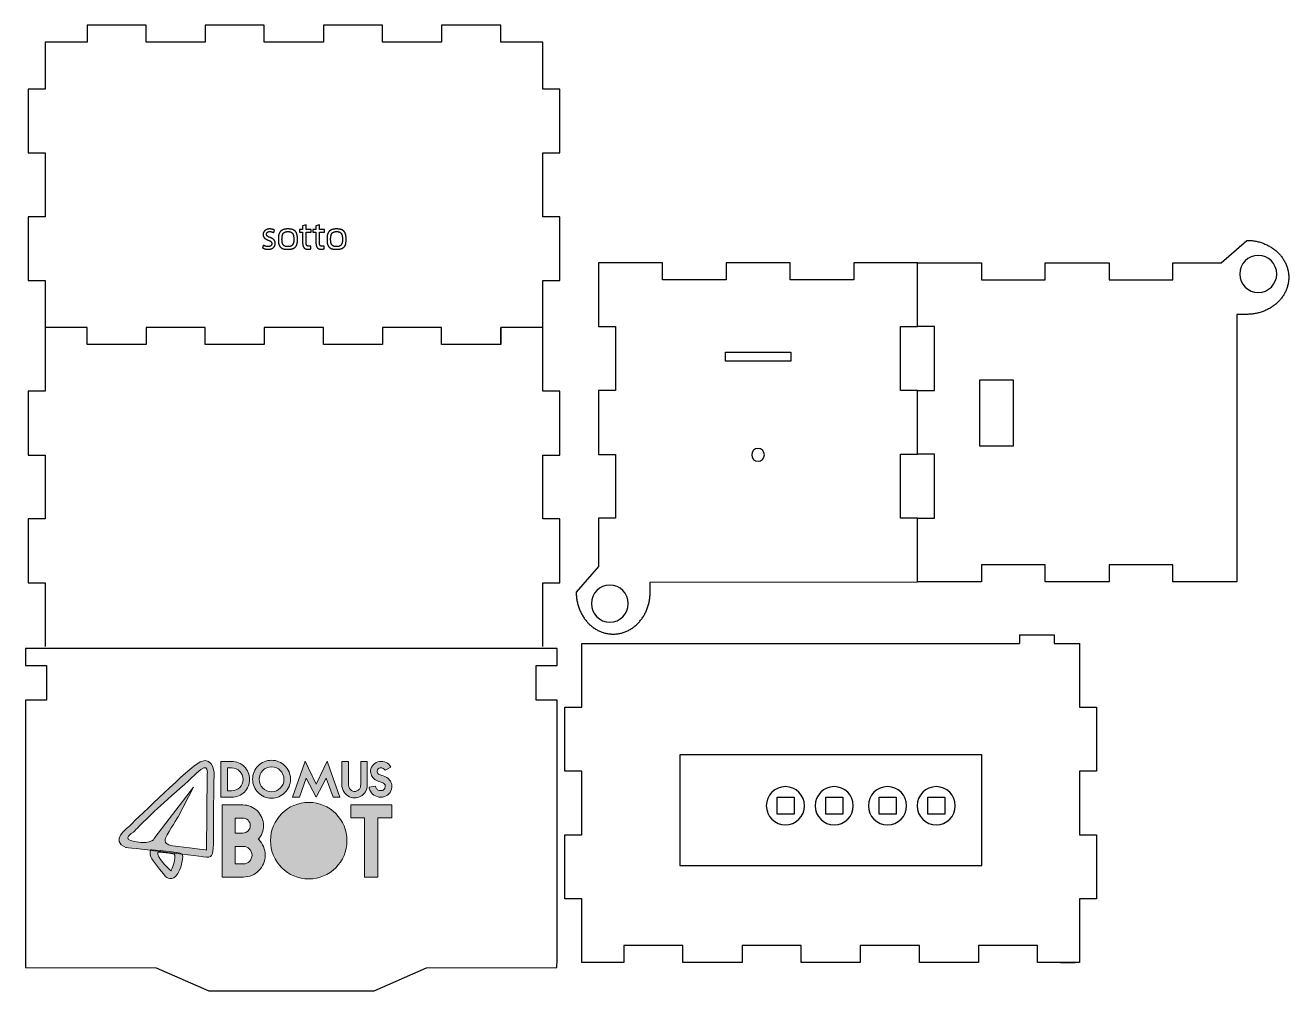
# Model space of a CAD drawing. Header units: inches. Extents: x 172 to 469, y 455 to 682.
import ezdxf

# ---------------------------------------------------------------- set-up
doc = ezdxf.new("R2010")
doc.units = ezdxf.units.IN
doc.header["$MEASUREMENT"] = 0
for name, color, linetype in [('DEFAULT', 7, 'Continuous'), ('INCISIONE', 7, 'Continuous'), ('TAGLI', 7, 'Continuous')]:
    doc.layers.add(name, color=color, linetype=linetype)

# ---------------------------------------------------------------- blocks, each defined once
blk = doc.blocks.new('block 2')
at = {"layer": 'TAGLI', "color": 236, "lineweight": 25, "true_color": 0x7f003f}
blk.add_lwpolyline([(404.23, 598.44), (404.23, 582.81), (396.42, 582.81), (396.42, 598.44), (404.23, 598.44)], dxfattribs=at)
blk = doc.blocks.new('block 3')
at = {"layer": 'TAGLI', "color": 236, "lineweight": 25, "true_color": 0x7f003f}
blk.add_lwpolyline([(426.76, 621.91), (441.76, 621.91), (441.76, 625.91), (453.13, 625.91), (459.11, 631.18), (459.36, 631.18), (459.62, 631.17), (459.87, 631.15), (460.12, 631.13), (460.37, 631.11), (460.61, 631.08), (460.86, 631.04), (461.1, 631), (461.34, 630.96), (461.58, 630.91), (461.82, 630.85), (462.05, 630.79), (462.28, 630.72), (462.51, 630.65), (462.73, 630.58), (462.96, 630.5), (463.18, 630.41), (463.4, 630.32), (463.61, 630.23), (463.82, 630.13), (464.03, 630.03), (464.24, 629.92), (464.44, 629.81), (464.64, 629.69), (464.83, 629.58), (465.03, 629.45), (465.21, 629.33), (465.4, 629.19), (465.58, 629.06), (465.76, 628.92), (465.93, 628.78), (466.1, 628.63), (466.27, 628.48), (466.43, 628.33), (466.59, 628.18), (466.74, 628.02), (466.89, 627.85), (467.03, 627.69), (467.17, 627.52), (467.31, 627.35), (467.44, 627.17), (467.57, 626.99), (467.69, 626.81), (467.8, 626.63), (467.92, 626.44), (468.02, 626.26), (468.12, 626.06), (468.22, 625.87), (468.31, 625.67), (468.4, 625.48), (468.48, 625.27), (468.55, 625.07), (468.62, 624.87), (468.69, 624.66), (468.74, 624.45), (468.8, 624.24), (468.84, 624.02), (468.88, 623.81), (468.92, 623.59), (468.95, 623.37), (468.97, 623.15), (468.99, 622.93), (468.99, 622.71), (469, 622.49), (468.99, 622.26), (468.99, 622.04), (468.97, 621.82), (468.95, 621.6), (468.92, 621.38), (468.88, 621.16), (468.84, 620.95), (468.8, 620.73), (468.74, 620.52), (468.69, 620.31), (468.62, 620.11), (468.55, 619.9), (468.48, 619.7), (468.4, 619.5), (468.31, 619.3), (468.22, 619.1), (468.12, 618.91), (468.02, 618.72), (467.92, 618.53), (467.81, 618.34), (467.69, 618.16), (467.57, 617.98), (467.44, 617.8), (467.31, 617.62), (467.17, 617.45), (467.03, 617.28), (466.89, 617.12), (466.74, 616.95), (466.59, 616.8), (466.43, 616.64), (466.27, 616.49), (466.1, 616.34), (465.93, 616.19), (465.76, 616.05), (465.58, 615.91), (465.4, 615.78), (465.22, 615.65), (465.03, 615.52), (464.83, 615.39), (464.64, 615.28), (464.44, 615.16), (464.24, 615.05), (464.03, 614.94), (463.82, 614.84), (463.61, 614.74), (463.4, 614.65), (463.18, 614.56), (462.96, 614.47), (462.74, 614.39), (462.51, 614.32), (462.28, 614.25), (462.05, 614.18), (461.82, 614.12), (461.58, 614.06), (461.34, 614.01), (461.1, 613.97), (460.86, 613.93), (460.62, 613.89), (460.37, 613.86), (460.12, 613.84), (459.87, 613.82), (459.62, 613.8), (459.37, 613.79), (459.11, 613.79), (456.76, 613.79), (456.76, 550.91), (441.76, 550.91), (441.76, 554.91), (426.76, 554.91), (426.76, 550.91), (411.76, 550.91), (411.76, 554.91), (396.76, 554.91), (396.76, 550.91), (381.76, 550.91), (381.76, 565.91), (385.76, 565.91), (385.76, 580.91), (381.76, 580.91), (381.76, 595.91), (385.76, 595.91), (385.76, 610.91), (381.76, 610.91), (381.76, 625.91), (396.76, 625.91), (396.76, 621.91), (411.76, 621.91), (411.76, 625.91), (426.76, 625.91), (426.76, 621.91)], dxfattribs=at)
blk = doc.blocks.new('block 4')
at = {"layer": 'TAGLI', "color": 236, "lineweight": 25, "true_color": 0x7f003f}
blk.add_lwpolyline([(351.94, 602.78), (336.57, 602.78), (336.57, 604.89), (351.94, 604.89), (351.94, 602.78)], dxfattribs=at)
blk = doc.blocks.new('block 5')
at = {"layer": 'TAGLI', "color": 236, "lineweight": 25, "true_color": 0x7f003f}
blk.add_lwpolyline([(381.76, 625.91), (366.76, 625.91), (366.76, 621.91), (351.76, 621.91), (351.76, 625.91), (336.76, 625.9), (336.76, 621.9), (321.76, 621.9), (321.76, 625.9), (306.76, 625.9), (306.76, 610.9), (310.76, 610.9), (310.76, 595.9), (306.76, 595.9), (306.76, 580.9), (310.76, 580.9), (310.76, 565.9), (306.76, 565.9), (306.76, 554.53), (301.5, 548.55), (301.5, 548.29), (301.51, 548.04), (301.52, 547.79), (301.54, 547.54), (301.57, 547.29), (301.6, 547.04), (301.63, 546.8), (301.67, 546.55), (301.72, 546.31), (301.77, 546.08), (301.83, 545.84), (301.89, 545.61), (301.95, 545.38), (302.03, 545.15), (302.1, 544.92), (302.18, 544.7), (302.27, 544.48), (302.36, 544.26), (302.45, 544.05), (302.55, 543.83), (302.65, 543.63), (302.76, 543.42), (302.87, 543.22), (302.98, 543.02), (303.1, 542.82), (303.23, 542.63), (303.35, 542.44), (303.48, 542.26), (303.62, 542.08), (303.76, 541.9), (303.9, 541.72), (304.04, 541.56), (304.19, 541.39), (304.35, 541.23), (304.5, 541.07), (304.66, 540.92), (304.82, 540.77), (304.99, 540.62), (305.16, 540.48), (305.33, 540.35), (305.51, 540.22), (305.68, 540.09), (305.86, 539.97), (306.05, 539.85), (306.23, 539.74), (306.42, 539.63), (306.61, 539.53), (306.81, 539.44), (307, 539.35), (307.2, 539.26), (307.4, 539.18), (307.61, 539.1), (307.81, 539.03), (308.02, 538.97), (308.23, 538.91), (308.44, 538.86), (308.65, 538.81), (308.87, 538.77), (309.09, 538.74), (309.3, 538.71), (309.52, 538.69), (309.75, 538.67), (309.97, 538.66), (310.19, 538.66), (310.42, 538.66), (310.64, 538.67), (310.86, 538.69), (311.08, 538.71), (311.3, 538.74), (311.52, 538.77), (311.73, 538.81), (311.95, 538.86), (312.16, 538.91), (312.37, 538.97), (312.57, 539.03), (312.78, 539.1), (312.98, 539.18), (313.18, 539.26), (313.38, 539.35), (313.58, 539.44), (313.77, 539.53), (313.96, 539.64), (314.15, 539.74), (314.34, 539.85), (314.52, 539.97), (314.7, 540.09), (314.88, 540.22), (315.05, 540.35), (315.23, 540.48), (315.39, 540.62), (315.56, 540.77), (315.72, 540.92), (315.88, 541.07), (316.04, 541.23), (316.19, 541.39), (316.34, 541.56), (316.49, 541.73), (316.63, 541.9), (316.77, 542.08), (316.9, 542.26), (317.03, 542.44), (317.16, 542.63), (317.28, 542.82), (317.4, 543.02), (317.52, 543.22), (317.63, 543.42), (317.73, 543.63), (317.84, 543.84), (317.94, 544.05), (318.03, 544.26), (318.12, 544.48), (318.2, 544.7), (318.28, 544.92), (318.36, 545.15), (318.43, 545.38), (318.5, 545.61), (318.56, 545.84), (318.61, 546.08), (318.66, 546.32), (318.71, 546.56), (318.75, 546.8), (318.79, 547.04), (318.82, 547.29), (318.84, 547.54), (318.86, 547.79), (318.88, 548.04), (318.88, 548.29), (318.89, 548.55), (318.89, 550.9), (381.76, 550.91)], dxfattribs=at)
blk = doc.blocks.new('block 6')
at = {"layer": 'TAGLI', "color": 236, "lineweight": 25, "true_color": 0x7f003f}
blk.add_lwpolyline([(381.76, 595.91), (377.76, 595.91), (377.76, 610.91), (381.76, 610.91)], dxfattribs=at)
blk = doc.blocks.new('block 7')
at = {"layer": 'TAGLI', "color": 236, "lineweight": 25, "true_color": 0x7f003f}
blk.add_lwpolyline([(381.76, 565.91), (377.76, 565.91), (377.76, 580.91), (381.76, 580.91)], dxfattribs=at)
blk = doc.blocks.new('block 8')
at = {"layer": 'TAGLI', "color": 236, "lineweight": 25, "true_color": 0x7f003f}
blk.add_open_spline([(342.76, 580.78), (342.76, 581.61), (343.43, 582.28), (344.26, 582.28), (345.09, 582.28), (345.76, 581.61), (345.76, 580.78), (345.76, 579.95), (345.09, 579.28), (344.26, 579.28), (343.43, 579.28), (342.76, 579.95), (342.76, 580.78)], degree=3, knots=[0, 0, 0, 0, 1, 1, 1, 2, 2, 2, 3, 3, 3, 4, 4, 4, 4], dxfattribs=at)
blk = doc.blocks.new('block 9')
at = {"layer": 'TAGLI', "color": 236, "lineweight": 25, "true_color": 0x7f003f}
blk.add_open_spline([(457.5, 623.27), (457.5, 625.67), (459.44, 627.62), (461.84, 627.62), (464.24, 627.62), (466.18, 625.67), (466.18, 623.27), (466.18, 620.88), (464.24, 618.93), (461.84, 618.93), (459.44, 618.93), (457.5, 620.88), (457.5, 623.27)], degree=3, knots=[0, 0, 0, 0, 1, 1, 1, 2, 2, 2, 3, 3, 3, 4, 4, 4, 4], dxfattribs=at)
blk = doc.blocks.new('block 10')
at = {"layer": 'TAGLI', "color": 236, "lineweight": 25, "true_color": 0x7f003f}
blk.add_open_spline([(305.06, 545.82), (305.06, 548.22), (307, 550.16), (309.4, 550.16), (311.8, 550.16), (313.75, 548.22), (313.75, 545.82), (313.75, 543.42), (311.8, 541.47), (309.4, 541.47), (307, 541.47), (305.06, 543.42), (305.06, 545.82)], degree=3, knots=[0, 0, 0, 0, 1, 1, 1, 2, 2, 2, 3, 3, 3, 4, 4, 4, 4], dxfattribs=at)
blk = doc.blocks.new('block 11')
at = {"layer": 'TAGLI', "color": 236, "lineweight": 25, "true_color": 0x7f003f}
blk.add_open_spline([(357.65, 498.32), (357.65, 500.81), (359.66, 502.82), (362.14, 502.82), (364.62, 502.82), (366.63, 500.81), (366.63, 498.32), (366.63, 495.84), (364.62, 493.83), (362.14, 493.83), (359.66, 493.83), (357.65, 495.84), (357.65, 498.32)], degree=3, knots=[0, 0, 0, 0, 1, 1, 1, 2, 2, 2, 3, 3, 3, 4, 4, 4, 4], dxfattribs=at)
blk = doc.blocks.new('block 12')
at = {"layer": 'TAGLI', "color": 236, "lineweight": 25, "true_color": 0x7f003f}
blk.add_lwpolyline([(360.18, 496.32), (360.18, 500.32), (364.18, 500.32), (364.18, 496.32), (360.18, 496.32)], dxfattribs=at)
blk = doc.blocks.new('block 13')
at = {"layer": 'TAGLI', "color": 236, "lineweight": 25, "true_color": 0x7f003f}
blk.add_lwpolyline([(348.73, 496.32), (348.73, 500.32), (352.73, 500.32), (352.73, 496.32), (348.73, 496.32)], dxfattribs=at)
blk = doc.blocks.new('block 14')
at = {"layer": 'TAGLI', "color": 236, "lineweight": 25, "true_color": 0x7f003f}
blk.add_open_spline([(346.19, 498.32), (346.19, 500.81), (348.2, 502.82), (350.69, 502.82), (353.17, 502.82), (355.18, 500.81), (355.18, 498.32), (355.18, 495.84), (353.17, 493.83), (350.69, 493.83), (348.2, 493.83), (346.19, 495.84), (346.19, 498.32)], degree=3, knots=[0, 0, 0, 0, 1, 1, 1, 2, 2, 2, 3, 3, 3, 4, 4, 4, 4], dxfattribs=at)
blk = doc.blocks.new('block 15')
at = {"layer": 'TAGLI', "color": 236, "lineweight": 25, "true_color": 0x7f003f}
blk.add_open_spline([(370.18, 498.32), (370.18, 500.81), (372.19, 502.82), (374.68, 502.82), (377.16, 502.82), (379.17, 500.81), (379.17, 498.32), (379.17, 495.84), (377.16, 493.83), (374.68, 493.83), (372.19, 493.83), (370.18, 495.84), (370.18, 498.32)], degree=3, knots=[0, 0, 0, 0, 1, 1, 1, 2, 2, 2, 3, 3, 3, 4, 4, 4, 4], dxfattribs=at)
blk = doc.blocks.new('block 16')
at = {"layer": 'TAGLI', "color": 236, "lineweight": 25, "true_color": 0x7f003f}
blk.add_lwpolyline([(372.72, 496.32), (372.72, 500.32), (376.72, 500.32), (376.72, 496.32), (372.72, 496.32)], dxfattribs=at)
blk = doc.blocks.new('block 17')
at = {"layer": 'TAGLI', "color": 236, "lineweight": 25, "true_color": 0x7f003f}
blk.add_lwpolyline([(384.17, 496.32), (384.17, 500.32), (388.17, 500.32), (388.17, 496.32), (384.17, 496.32)], dxfattribs=at)
blk = doc.blocks.new('block 18')
at = {"layer": 'TAGLI', "color": 236, "lineweight": 25, "true_color": 0x7f003f}
blk.add_open_spline([(381.64, 498.32), (381.64, 500.81), (383.65, 502.82), (386.13, 502.82), (388.61, 502.82), (390.62, 500.81), (390.62, 498.32), (390.62, 495.84), (388.61, 493.83), (386.13, 493.83), (383.65, 493.83), (381.64, 495.84), (381.64, 498.32)], degree=3, knots=[0, 0, 0, 0, 1, 1, 1, 2, 2, 2, 3, 3, 3, 4, 4, 4, 4], dxfattribs=at)
blk = doc.blocks.new('block 19')
at = {"layer": 'DEFAULT', "color": 7, "lineweight": 25, "true_color": 0xffffff}
blk.add_lwpolyline([(325.83, 510.31), (325.83, 484.31), (396.83, 484.31), (396.83, 510.31), (325.83, 510.31)], dxfattribs=at)
blk = doc.blocks.new('block 20')
at = {"layer": 'DEFAULT', "color": 236, "lineweight": 25, "true_color": 0x7f003f}
blk.add_lwpolyline([(405.7, 538.49), (413.83, 538.49)], dxfattribs=at)
blk = doc.blocks.new('block 21')
at = {"layer": 'DEFAULT', "color": 236, "lineweight": 25, "true_color": 0x7f003f}
blk.add_lwpolyline([(413.83, 538.49), (413.83, 536.49)], dxfattribs=at)
blk = doc.blocks.new('block 22')
at = {"layer": 'DEFAULT', "color": 236, "lineweight": 25, "true_color": 0x7f003f}
blk.add_lwpolyline([(405.7, 538.49), (405.7, 536.49)], dxfattribs=at)
blk = doc.blocks.new('block 23')
at = {"layer": 'DEFAULT', "color": 236, "lineweight": 25, "true_color": 0x7f003f}
blk.add_lwpolyline([(413.83, 536.49), (419.83, 536.49), (419.83, 521.48), (423.83, 521.48), (423.83, 506.48), (419.83, 506.48), (419.83, 491.48), (423.83, 491.48), (423.83, 476.48), (419.83, 476.48), (419.83, 461.48), (415.38, 461.48), (418.83, 461.48), (409.94, 461.49), (409.94, 465.49), (396.05, 465.49), (396.05, 461.49), (382.16, 461.49), (382.16, 465.49), (368.27, 465.49), (368.27, 461.49), (354.38, 461.49), (354.38, 465.49), (340.49, 465.49), (340.49, 461.49), (326.6, 461.49), (326.6, 465.49), (312.72, 465.49), (312.72, 461.49), (302.83, 461.49), (302.83, 476.49), (298.83, 476.48), (298.83, 491.48), (302.82, 491.49), (302.83, 506.49), (298.83, 506.48), (298.82, 521.48), (302.82, 521.48), (302.82, 531.49), (302.82, 536.49), (405.7, 536.49)], dxfattribs=at)
blk = doc.blocks.new('block 24')
at = {"layer": 'DEFAULT', "color": 236, "lineweight": 25, "true_color": 0x7f003f}
blk.add_open_spline([(266.28, 460.28), (266.28, 460.28), (296.98, 460.29), (296.98, 460.29), (297.05, 480.83), (297.06, 501.37), (297.02, 521.91), (297.02, 521.91), (297.02, 523.17), (297.02, 523.17), (297.02, 523.17), (292.08, 523.17), (292.08, 523.17), (292.08, 523.17), (292.08, 531.29), (292.08, 531.29), (292.08, 531.29), (297.02, 531.29), (297.02, 531.29), (297.02, 531.29), (297.02, 535.29), (297.02, 535.29), (297.02, 535.29), (172.02, 535.29), (172.02, 535.29), (172.02, 535.29), (172.02, 531.29), (172.02, 531.29), (172.02, 531.29), (176.96, 531.29), (176.96, 531.29), (176.96, 531.29), (176.96, 523.17), (176.96, 523.17), (176.96, 523.17), (172.02, 523.17), (172.02, 523.17), (172.02, 523.17), (172.02, 521.91), (172.02, 521.91), (171.98, 501.37), (172, 480.83), (172.06, 460.29), (172.06, 460.29), (202.77, 460.28), (202.77, 460.28), (202.77, 460.28), (215.13, 454.87), (215.13, 454.87), (215.13, 454.87), (253.97, 454.87), (253.97, 454.87), (253.97, 454.87), (266.33, 460.28), (266.33, 460.28)], degree=3, knots=[0, 0, 0, 0, 1, 1, 1, 2, 2, 2, 3, 3, 3, 4, 4, 4, 5, 5, 5, 6, 6, 6, 7, 7, 7, 8, 8, 8, 9, 9, 9, 10, 10, 10, 11, 11, 11, 12, 12, 12, 13, 13, 13, 14, 14, 14, 15, 15, 15, 16, 16, 16, 17, 17, 17, 18, 18, 18, 18], dxfattribs=at)
blk = doc.blocks.new('block 25')
at = {"layer": 'DEFAULT', "color": 236, "lineweight": 25, "true_color": 0x7f003f}
blk.add_lwpolyline([(293.63, 595.71), (293.63, 606.71)], dxfattribs=at)
blk = doc.blocks.new('block 26')
at = {"layer": 'DEFAULT', "color": 236, "lineweight": 25, "true_color": 0x7f003f}
blk.add_lwpolyline([(176.63, 606.71), (176.63, 595.71)], dxfattribs=at)
blk = doc.blocks.new('block 27')
at = {"layer": 'DEFAULT', "color": 236, "lineweight": 25, "true_color": 0x7f003f}
blk.add_lwpolyline([(283.74, 606.71), (283.74, 610.71)], dxfattribs=at)
blk = doc.blocks.new('block 28')
at = {"layer": 'INCISIONE', "color": 7, "lineweight": 25, "true_color": 0xffffff}
blk.add_lwpolyline([(227.76, 629.41), (227.79, 629.39), (227.82, 629.37), (227.86, 629.36), (227.89, 629.34), (227.92, 629.32), (227.96, 629.31), (228.03, 629.28), (228.1, 629.25), (228.18, 629.22), (228.26, 629.2), (228.34, 629.18), (228.42, 629.16), (228.5, 629.14), (228.59, 629.12), (228.68, 629.11), (228.77, 629.1), (228.86, 629.09), (228.95, 629.09), (229.05, 629.09), (229.15, 629.09), (229.24, 629.09), (229.29, 629.1), (229.34, 629.1), (229.38, 629.11), (229.43, 629.11), (229.47, 629.12), (229.51, 629.13), (229.56, 629.13), (229.6, 629.14), (229.64, 629.15), (229.68, 629.16), (229.72, 629.18), (229.76, 629.19), (229.8, 629.2), (229.84, 629.21), (229.88, 629.23), (229.91, 629.24), (229.95, 629.26), (229.99, 629.27), (230.02, 629.29), (230.05, 629.31), (230.09, 629.33), (230.12, 629.35), (230.15, 629.36), (230.18, 629.38), (230.21, 629.41), (230.24, 629.43), (230.27, 629.45), (230.3, 629.47), (230.32, 629.49), (230.35, 629.52), (230.38, 629.54), (230.4, 629.57), (230.42, 629.59), (230.45, 629.62), (230.47, 629.65), (230.49, 629.67), (230.51, 629.7), (230.53, 629.73), (230.55, 629.76), (230.57, 629.79), (230.58, 629.82), (230.6, 629.85), (230.62, 629.88), (230.63, 629.91), (230.65, 629.94), (230.66, 629.97), (230.67, 630), (230.68, 630.04), (230.69, 630.07), (230.7, 630.1), (230.71, 630.14), (230.72, 630.17), (230.72, 630.21), (230.73, 630.24), (230.74, 630.28), (230.74, 630.32), (230.74, 630.35), (230.75, 630.39), (230.75, 630.43), (230.75, 630.47), (230.75, 630.5), (230.75, 630.53), (230.74, 630.56), (230.74, 630.59), (230.74, 630.62), (230.74, 630.65), (230.73, 630.68), (230.73, 630.71), (230.72, 630.74), (230.72, 630.76), (230.71, 630.79), (230.7, 630.82), (230.7, 630.85), (230.69, 630.87), (230.68, 630.9), (230.67, 630.93), (230.66, 630.95), (230.65, 630.98), (230.64, 631), (230.63, 631.03), (230.61, 631.05), (230.6, 631.07), (230.59, 631.1), (230.57, 631.12), (230.56, 631.14), (230.54, 631.17), (230.53, 631.19), (230.51, 631.21), (230.5, 631.23), (230.48, 631.25), (230.46, 631.27), (230.44, 631.3), (230.42, 631.32), (230.4, 631.34), (230.38, 631.36), (230.36, 631.38), (230.34, 631.4), (230.32, 631.41), (230.29, 631.43), (230.27, 631.45), (230.25, 631.47), (230.22, 631.49), (230.17, 631.52), (230.12, 631.56), (230.07, 631.59), (230.01, 631.63), (229.95, 631.66), (229.89, 631.69), (229.82, 631.72), (229.76, 631.75), (229.69, 631.78), (229.62, 631.81), (229.55, 631.84), (229.34, 631.92), (229.25, 631.96), (229.16, 632), (229.12, 632.02), (229.08, 632.05), (229.05, 632.07), (229.01, 632.09), (228.98, 632.11), (228.95, 632.13), (228.94, 632.14), (228.92, 632.15), (228.91, 632.16), (228.89, 632.17), (228.88, 632.19), (228.87, 632.2), (228.86, 632.21), (228.85, 632.22), (228.83, 632.23), (228.82, 632.24), (228.81, 632.26), (228.8, 632.27), (228.79, 632.28), (228.78, 632.29), (228.78, 632.3), (228.77, 632.32), (228.76, 632.33), (228.75, 632.34), (228.75, 632.36), (228.74, 632.37), (228.73, 632.38), (228.73, 632.4), (228.72, 632.41), (228.72, 632.43), (228.71, 632.44), (228.71, 632.46), (228.7, 632.47), (228.7, 632.49), (228.7, 632.5), (228.69, 632.52), (228.69, 632.53), (228.69, 632.55), (228.69, 632.57), (228.69, 632.58), (228.69, 632.6), (228.69, 632.62), (228.69, 632.64), (228.69, 632.65), (228.69, 632.67), (228.69, 632.68), (228.69, 632.7), (228.69, 632.71), (228.7, 632.73), (228.7, 632.74), (228.7, 632.76), (228.71, 632.77), (228.71, 632.79), (228.72, 632.8), (228.72, 632.82), (228.73, 632.83), (228.73, 632.85), (228.74, 632.86), (228.74, 632.87), (228.75, 632.89), (228.76, 632.9), (228.76, 632.91), (228.77, 632.93), (228.78, 632.94), (228.79, 632.95), (228.8, 632.97), (228.81, 632.98), (228.82, 632.99), (228.83, 633), (228.84, 633.01), (228.85, 633.03), (228.86, 633.04), (228.87, 633.05), (228.88, 633.06), (228.89, 633.07), (228.91, 633.08), (228.92, 633.09), (228.93, 633.1), (228.95, 633.11), (228.96, 633.12), (228.97, 633.13), (228.99, 633.14), (229, 633.14), (229.02, 633.15), (229.03, 633.16), (229.05, 633.17), (229.07, 633.17), (229.08, 633.18), (229.1, 633.19), (229.12, 633.19), (229.14, 633.2), (229.15, 633.2), (229.17, 633.21), (229.19, 633.21), (229.21, 633.22), (229.23, 633.22), (229.25, 633.23), (229.27, 633.23), (229.29, 633.23), (229.31, 633.24), (229.33, 633.24), (229.35, 633.24), (229.38, 633.24), (229.4, 633.24), (229.42, 633.24), (229.44, 633.24), (229.48, 633.24), (229.52, 633.24), (229.56, 633.24), (229.6, 633.24), (229.64, 633.23), (229.67, 633.23), (229.71, 633.22), (229.74, 633.22), (229.78, 633.21), (229.81, 633.2), (229.85, 633.19), (229.88, 633.19), (229.91, 633.18), (229.94, 633.17), (229.97, 633.16), (230, 633.15), (230.06, 633.13), (230.12, 633.11), (230.17, 633.08), (230.22, 633.06), (230.26, 633.04), (230.3, 633.01), (230.34, 632.99), (230.38, 632.97), (230.58, 633.57), (230.55, 633.59), (230.53, 633.6), (230.5, 633.62), (230.48, 633.63), (230.45, 633.65), (230.42, 633.66), (230.39, 633.67), (230.36, 633.69), (230.33, 633.7), (230.3, 633.71), (230.27, 633.72), (230.24, 633.73), (230.17, 633.76), (230.1, 633.78), (230.03, 633.79), (229.95, 633.81), (229.88, 633.82), (229.8, 633.83), (229.72, 633.84), (229.63, 633.85), (229.55, 633.86), (229.46, 633.86), (229.42, 633.86), (229.37, 633.85), (229.33, 633.85), (229.28, 633.85), (229.24, 633.85), (229.2, 633.84), (229.16, 633.84), (229.12, 633.83), (229.07, 633.82), (229.03, 633.81), (228.99, 633.81), (228.96, 633.8), (228.92, 633.79), (228.88, 633.77), (228.84, 633.76), (228.81, 633.75), (228.77, 633.74), (228.73, 633.72), (228.7, 633.71), (228.67, 633.69), (228.63, 633.68), (228.6, 633.66), (228.57, 633.64), (228.54, 633.63), (228.5, 633.61), (228.47, 633.59), (228.45, 633.57), (228.42, 633.55), (228.39, 633.53), (228.36, 633.51), (228.33, 633.48), (228.31, 633.46), (228.28, 633.44), (228.26, 633.42), (228.24, 633.39), (228.21, 633.37), (228.19, 633.34), (228.17, 633.32), (228.15, 633.29), (228.13, 633.26), (228.11, 633.24), (228.09, 633.21), (228.07, 633.18), (228.05, 633.15), (228.04, 633.12), (228.02, 633.1), (228.01, 633.07), (227.99, 633.04), (227.98, 633.01), (227.97, 632.97), (227.96, 632.94), (227.95, 632.91), (227.94, 632.88), (227.93, 632.85), (227.92, 632.82), (227.91, 632.78), (227.91, 632.75), (227.9, 632.72), (227.9, 632.69), (227.89, 632.65), (227.89, 632.62), (227.89, 632.58), (227.89, 632.55), (227.88, 632.52), (227.89, 632.49), (227.89, 632.46), (227.89, 632.44), (227.89, 632.41), (227.89, 632.39), (227.9, 632.36), (227.9, 632.34), (227.9, 632.31), (227.91, 632.29), (227.91, 632.27), (227.92, 632.24), (227.93, 632.22), (227.93, 632.19), (227.94, 632.17), (227.95, 632.15), (227.96, 632.12), (227.97, 632.1), (227.98, 632.08), (227.99, 632.06), (228, 632.03), (228.01, 632.01), (228.02, 631.99), (228.04, 631.97), (228.05, 631.94), (228.07, 631.92), (228.08, 631.9), (228.1, 631.88), (228.11, 631.86), (228.13, 631.84), (228.15, 631.82), (228.16, 631.8), (228.18, 631.78), (228.2, 631.76), (228.22, 631.74), (228.24, 631.72), (228.26, 631.7), (228.28, 631.68), (228.31, 631.66), (228.33, 631.64), (228.35, 631.62), (228.4, 631.58), (228.45, 631.54), (228.51, 631.51), (228.56, 631.47), (228.62, 631.44), (228.68, 631.41), (228.75, 631.37), (228.81, 631.34), (228.88, 631.31), (228.95, 631.28), (229.03, 631.25), (229.1, 631.22), (229.21, 631.18), (229.31, 631.14), (229.36, 631.12), (229.41, 631.09), (229.45, 631.07), (229.49, 631.05), (229.53, 631.03), (229.57, 631.01), (229.6, 630.99), (229.64, 630.96), (229.65, 630.95), (229.67, 630.94), (229.68, 630.93), (229.7, 630.92), (229.71, 630.91), (229.72, 630.89), (229.74, 630.88), (229.75, 630.87), (229.76, 630.86), (229.77, 630.84), (229.79, 630.83), (229.8, 630.82), (229.81, 630.81), (229.82, 630.79), (229.83, 630.78), (229.84, 630.77), (229.85, 630.75), (229.86, 630.74), (229.86, 630.73), (229.87, 630.71), (229.88, 630.7), (229.89, 630.68), (229.89, 630.67), (229.9, 630.66), (229.9, 630.64), (229.91, 630.63), (229.91, 630.61), (229.92, 630.59), (229.92, 630.58), (229.93, 630.56), (229.93, 630.55), (229.93, 630.53), (229.94, 630.51), (229.94, 630.5), (229.94, 630.48), (229.94, 630.46), (229.94, 630.44), (229.94, 630.43), (229.94, 630.41), (229.94, 630.39), (229.94, 630.37), (229.94, 630.35), (229.94, 630.34), (229.94, 630.32), (229.94, 630.3), (229.94, 630.28), (229.93, 630.27), (229.93, 630.25), (229.93, 630.23), (229.92, 630.22), (229.92, 630.2), (229.91, 630.18), (229.91, 630.17), (229.9, 630.15), (229.9, 630.14), (229.89, 630.12), (229.88, 630.11), (229.88, 630.09), (229.87, 630.08), (229.86, 630.06), (229.85, 630.05), (229.84, 630.03), (229.83, 630.02), (229.82, 630), (229.81, 629.99), (229.8, 629.98), (229.79, 629.97), (229.78, 629.95), (229.77, 629.94), (229.75, 629.93), (229.74, 629.92), (229.73, 629.9), (229.71, 629.89), (229.7, 629.88), (229.69, 629.87), (229.67, 629.86), (229.65, 629.85), (229.64, 629.84), (229.62, 629.83), (229.61, 629.82), (229.59, 629.81), (229.57, 629.81), (229.55, 629.8), (229.53, 629.79), (229.51, 629.78), (229.49, 629.77), (229.47, 629.77), (229.45, 629.76), (229.43, 629.76), (229.41, 629.75), (229.39, 629.74), (229.37, 629.74), (229.35, 629.73), (229.32, 629.73), (229.3, 629.73), (229.27, 629.72), (229.25, 629.72), (229.22, 629.72), (229.17, 629.71), (229.12, 629.71), (229.07, 629.71), (229.03, 629.71), (228.99, 629.71), (228.95, 629.71), (228.91, 629.72), (228.87, 629.72), (228.83, 629.73), (228.79, 629.73), (228.75, 629.74), (228.71, 629.75), (228.68, 629.75), (228.6, 629.77), (228.53, 629.79), (228.45, 629.81), (228.38, 629.84), (228.31, 629.86), (228.25, 629.89), (228.18, 629.92), (228.12, 629.95), (228.06, 629.97), (228.01, 630), (227.96, 630.03), (227.76, 629.41)], dxfattribs=at)
blk = doc.blocks.new('block 29')
at = {"layer": 'INCISIONE', "color": 7, "lineweight": 25, "true_color": 0xffffff}
blk.add_lwpolyline([(233.75, 633.86), (233.64, 633.86), (233.52, 633.85), (233.42, 633.85), (233.31, 633.84), (233.22, 633.83), (233.12, 633.81), (233.03, 633.8), (232.94, 633.78), (232.86, 633.76), (232.78, 633.74), (232.7, 633.71), (232.66, 633.7), (232.63, 633.69), (232.59, 633.68), (232.56, 633.66), (232.52, 633.65), (232.49, 633.63), (232.46, 633.62), (232.43, 633.6), (232.4, 633.59), (232.37, 633.57), (232.34, 633.56), (232.31, 633.54), (232.28, 633.52), (232.26, 633.51), (232.23, 633.49), (232.2, 633.47), (232.18, 633.45), (232.15, 633.43), (232.13, 633.41), (232.11, 633.4), (232.08, 633.38), (232.06, 633.36), (232.04, 633.34), (232.02, 633.32), (232, 633.3), (231.98, 633.28), (231.96, 633.26), (231.94, 633.24), (231.93, 633.21), (231.91, 633.19), (231.89, 633.17), (231.88, 633.15), (231.84, 633.11), (231.81, 633.06), (231.79, 633.02), (231.76, 632.97), (231.74, 632.93), (231.71, 632.89), (231.69, 632.84), (231.67, 632.8), (231.65, 632.75), (231.64, 632.7), (231.62, 632.66), (231.6, 632.61), (231.59, 632.57), (231.58, 632.52), (231.57, 632.47), (231.56, 632.43), (231.55, 632.38), (231.54, 632.34), (231.53, 632.29), (231.52, 632.2), (231.51, 632.1), (231.5, 632.01), (231.49, 631.92), (231.49, 631.82), (231.48, 631.45), (231.49, 631.08), (231.49, 630.9), (231.5, 630.82), (231.5, 630.73), (231.51, 630.64), (231.52, 630.56), (231.54, 630.47), (231.54, 630.43), (231.55, 630.39), (231.56, 630.35), (231.57, 630.31), (231.58, 630.27), (231.59, 630.23), (231.6, 630.2), (231.62, 630.16), (231.63, 630.12), (231.64, 630.08), (231.66, 630.05), (231.68, 630.01), (231.69, 629.98), (231.71, 629.94), (231.73, 629.91), (231.75, 629.87), (231.77, 629.84), (231.79, 629.81), (231.82, 629.77), (231.84, 629.74), (231.86, 629.71), (231.89, 629.68), (231.91, 629.65), (231.94, 629.63), (231.96, 629.6), (231.99, 629.57), (232.02, 629.54), (232.05, 629.52), (232.08, 629.49), (232.11, 629.47), (232.14, 629.44), (232.17, 629.42), (232.2, 629.4), (232.23, 629.38), (232.26, 629.36), (232.29, 629.34), (232.32, 629.32), (232.36, 629.3), (232.39, 629.28), (232.42, 629.27), (232.46, 629.25), (232.49, 629.24), (232.53, 629.22), (232.56, 629.21), (232.6, 629.2), (232.63, 629.19), (232.67, 629.18), (232.7, 629.17), (232.74, 629.16), (232.77, 629.15), (232.81, 629.14), (232.84, 629.14), (232.92, 629.12), (232.99, 629.11), (233.06, 629.11), (233.14, 629.1), (233.21, 629.09), (233.36, 629.09), (233.65, 629.09), (233.94, 629.09), (234.08, 629.09), (234.15, 629.1), (234.22, 629.1), (234.29, 629.11), (234.36, 629.12), (234.43, 629.13), (234.5, 629.14), (234.57, 629.15), (234.64, 629.17), (234.71, 629.19), (234.79, 629.21), (234.82, 629.22), (234.86, 629.23), (234.89, 629.25), (234.93, 629.26), (234.96, 629.28), (235, 629.29), (235.03, 629.31), (235.07, 629.32), (235.1, 629.34), (235.14, 629.36), (235.17, 629.38), (235.21, 629.4), (235.24, 629.42), (235.27, 629.44), (235.31, 629.47), (235.34, 629.49), (235.37, 629.51), (235.4, 629.54), (235.43, 629.57), (235.46, 629.59), (235.49, 629.62), (235.52, 629.65), (235.55, 629.68), (235.57, 629.71), (235.6, 629.74), (235.62, 629.77), (235.65, 629.8), (235.67, 629.84), (235.69, 629.87), (235.72, 629.91), (235.74, 629.94), (235.76, 629.98), (235.77, 630.02), (235.79, 630.06), (235.81, 630.1), (235.82, 630.14), (235.83, 630.18), (235.85, 630.23), (235.86, 630.27), (235.87, 630.31), (235.88, 630.36), (235.89, 630.4), (235.9, 630.45), (235.9, 630.49), (235.92, 630.59), (235.93, 630.68), (235.94, 630.78), (235.94, 630.88), (235.95, 631.07), (235.95, 631.46), (235.95, 631.84), (235.95, 631.93), (235.94, 632.02), (235.93, 632.11), (235.92, 632.2), (235.91, 632.29), (235.9, 632.38), (235.89, 632.43), (235.88, 632.47), (235.87, 632.51), (235.86, 632.56), (235.85, 632.6), (235.83, 632.65), (235.82, 632.69), (235.8, 632.73), (235.79, 632.78), (235.77, 632.82), (235.75, 632.87), (235.73, 632.91), (235.71, 632.95), (235.69, 633), (235.66, 633.04), (235.63, 633.09), (235.61, 633.13), (235.59, 633.15), (235.58, 633.17), (235.56, 633.19), (235.55, 633.21), (235.53, 633.24), (235.51, 633.26), (235.49, 633.28), (235.48, 633.3), (235.46, 633.32), (235.44, 633.34), (235.42, 633.36), (235.4, 633.38), (235.37, 633.4), (235.35, 633.42), (235.33, 633.43), (235.31, 633.45), (235.28, 633.47), (235.26, 633.49), (235.23, 633.51), (235.2, 633.53), (235.18, 633.54), (235.15, 633.56), (235.12, 633.58), (235.09, 633.59), (235.06, 633.61), (235.03, 633.62), (235, 633.64), (234.96, 633.65), (234.93, 633.67), (234.9, 633.68), (234.86, 633.69), (234.82, 633.71), (234.79, 633.72), (234.75, 633.73), (234.71, 633.74), (234.67, 633.75), (234.58, 633.77), (234.49, 633.79), (234.4, 633.81), (234.31, 633.82), (234.2, 633.84), (234.1, 633.84), (233.99, 633.85), (233.87, 633.86), (233.75, 633.86)], dxfattribs=at)
blk = doc.blocks.new('block 30')
at = {"layer": 'INCISIONE', "color": 7, "lineweight": 25, "true_color": 0xffffff}
blk.add_lwpolyline([(233.73, 633.23), (233.82, 633.23), (233.91, 633.23), (233.95, 633.22), (233.99, 633.22), (234.03, 633.22), (234.06, 633.21), (234.1, 633.21), (234.14, 633.2), (234.17, 633.19), (234.21, 633.19), (234.24, 633.18), (234.27, 633.17), (234.3, 633.16), (234.33, 633.15), (234.36, 633.14), (234.39, 633.13), (234.42, 633.12), (234.44, 633.11), (234.47, 633.1), (234.49, 633.09), (234.52, 633.07), (234.54, 633.06), (234.56, 633.05), (234.59, 633.03), (234.61, 633.02), (234.63, 633), (234.65, 632.99), (234.66, 632.97), (234.68, 632.96), (234.7, 632.94), (234.72, 632.93), (234.73, 632.91), (234.75, 632.89), (234.76, 632.88), (234.78, 632.86), (234.79, 632.84), (234.81, 632.83), (234.82, 632.81), (234.83, 632.79), (234.84, 632.77), (234.85, 632.76), (234.86, 632.74), (234.87, 632.72), (234.88, 632.7), (234.89, 632.68), (234.9, 632.67), (234.91, 632.65), (234.92, 632.63), (234.94, 632.59), (234.95, 632.56), (234.96, 632.52), (234.97, 632.48), (234.99, 632.45), (235, 632.37), (235.02, 632.31), (235.04, 632.24), (235.05, 632.18), (235.06, 632.11), (235.07, 632.05), (235.08, 632), (235.08, 631.94), (235.09, 631.88), (235.1, 631.77), (235.1, 631.66), (235.1, 631.44), (235.1, 631.21), (235.1, 631.09), (235.09, 630.97), (235.08, 630.91), (235.08, 630.85), (235.07, 630.79), (235.06, 630.73), (235.05, 630.67), (235.04, 630.65), (235.04, 630.62), (235.03, 630.59), (235.02, 630.56), (235.01, 630.53), (235, 630.5), (234.99, 630.48), (234.98, 630.45), (234.97, 630.42), (234.96, 630.39), (234.95, 630.37), (234.94, 630.34), (234.92, 630.32), (234.91, 630.29), (234.9, 630.27), (234.88, 630.24), (234.87, 630.22), (234.85, 630.19), (234.84, 630.17), (234.82, 630.15), (234.8, 630.13), (234.79, 630.1), (234.77, 630.08), (234.75, 630.06), (234.73, 630.04), (234.72, 630.02), (234.7, 630), (234.68, 629.98), (234.66, 629.97), (234.64, 629.95), (234.62, 629.93), (234.6, 629.92), (234.58, 629.9), (234.56, 629.89), (234.54, 629.87), (234.52, 629.86), (234.5, 629.85), (234.47, 629.83), (234.45, 629.82), (234.43, 629.81), (234.41, 629.8), (234.39, 629.79), (234.36, 629.78), (234.34, 629.78), (234.32, 629.77), (234.29, 629.76), (234.27, 629.76), (234.25, 629.75), (234.22, 629.74), (234.2, 629.74), (234.18, 629.74), (234.15, 629.73), (234.11, 629.73), (234.06, 629.72), (234.01, 629.72), (233.96, 629.71), (233.91, 629.71), (233.71, 629.71), (233.51, 629.71), (233.46, 629.71), (233.41, 629.72), (233.36, 629.72), (233.31, 629.73), (233.26, 629.73), (233.24, 629.74), (233.22, 629.74), (233.19, 629.75), (233.17, 629.75), (233.14, 629.76), (233.12, 629.76), (233.1, 629.77), (233.08, 629.78), (233.05, 629.79), (233.03, 629.79), (233.01, 629.8), (232.99, 629.81), (232.96, 629.82), (232.94, 629.84), (232.92, 629.85), (232.9, 629.86), (232.88, 629.87), (232.86, 629.89), (232.84, 629.9), (232.82, 629.92), (232.8, 629.94), (232.78, 629.95), (232.76, 629.97), (232.74, 629.99), (232.72, 630.01), (232.7, 630.03), (232.69, 630.05), (232.67, 630.07), (232.65, 630.09), (232.63, 630.11), (232.62, 630.13), (232.6, 630.15), (232.59, 630.18), (232.57, 630.2), (232.56, 630.22), (232.54, 630.25), (232.53, 630.27), (232.52, 630.3), (232.5, 630.32), (232.49, 630.35), (232.48, 630.37), (232.47, 630.4), (232.46, 630.43), (232.45, 630.45), (232.44, 630.48), (232.43, 630.51), (232.42, 630.53), (232.41, 630.56), (232.4, 630.59), (232.4, 630.62), (232.38, 630.68), (232.37, 630.73), (232.36, 630.79), (232.36, 630.85), (232.35, 630.91), (232.35, 630.97), (232.34, 631.09), (232.34, 631.21), (232.33, 631.44), (232.34, 631.67), (232.34, 631.79), (232.34, 631.85), (232.35, 631.9), (232.35, 631.96), (232.36, 632.02), (232.37, 632.08), (232.38, 632.15), (232.39, 632.21), (232.41, 632.27), (232.42, 632.34), (232.44, 632.41), (232.46, 632.48), (232.47, 632.52), (232.49, 632.55), (232.5, 632.59), (232.52, 632.62), (232.53, 632.66), (232.54, 632.68), (232.55, 632.69), (232.56, 632.71), (232.57, 632.73), (232.58, 632.75), (232.59, 632.76), (232.6, 632.78), (232.61, 632.8), (232.63, 632.82), (232.64, 632.83), (232.65, 632.85), (232.67, 632.87), (232.68, 632.88), (232.7, 632.9), (232.71, 632.91), (232.73, 632.93), (232.74, 632.95), (232.76, 632.96), (232.78, 632.98), (232.8, 632.99), (232.82, 633), (232.84, 633.02), (232.86, 633.03), (232.88, 633.04), (232.9, 633.06), (232.92, 633.07), (232.95, 633.08), (232.97, 633.09), (233, 633.11), (233.02, 633.12), (233.05, 633.13), (233.08, 633.14), (233.11, 633.15), (233.13, 633.16), (233.16, 633.17), (233.2, 633.17), (233.23, 633.18), (233.26, 633.19), (233.29, 633.2), (233.33, 633.2), (233.36, 633.21), (233.4, 633.21), (233.44, 633.22), (233.48, 633.22), (233.56, 633.23), (233.64, 633.23), (233.73, 633.23)], dxfattribs=at)
blk = doc.blocks.new('block 31')
at = {"layer": 'INCISIONE', "color": 7, "lineweight": 25, "true_color": 0xffffff}
blk.add_lwpolyline([(237.19, 634.61), (237.19, 633.76), (236.48, 633.76), (236.48, 633.13), (237.19, 633.13), (237.19, 630.64), (237.19, 630.54), (237.19, 630.44), (237.2, 630.35), (237.21, 630.26), (237.22, 630.17), (237.22, 630.13), (237.23, 630.09), (237.24, 630.05), (237.25, 630.01), (237.26, 629.97), (237.26, 629.93), (237.27, 629.89), (237.29, 629.86), (237.3, 629.82), (237.31, 629.79), (237.32, 629.75), (237.34, 629.72), (237.35, 629.69), (237.36, 629.66), (237.38, 629.62), (237.4, 629.6), (237.41, 629.57), (237.43, 629.54), (237.45, 629.51), (237.47, 629.49), (237.48, 629.47), (237.49, 629.46), (237.5, 629.45), (237.51, 629.44), (237.53, 629.42), (237.55, 629.4), (237.57, 629.38), (237.59, 629.36), (237.61, 629.34), (237.63, 629.32), (237.66, 629.31), (237.68, 629.29), (237.7, 629.27), (237.73, 629.26), (237.75, 629.24), (237.78, 629.23), (237.81, 629.22), (237.83, 629.2), (237.86, 629.19), (237.89, 629.18), (237.92, 629.17), (237.95, 629.16), (237.98, 629.15), (238.01, 629.14), (238.04, 629.13), (238.07, 629.12), (238.1, 629.12), (238.13, 629.11), (238.16, 629.1), (238.2, 629.1), (238.23, 629.1), (238.27, 629.09), (238.3, 629.09), (238.34, 629.09), (238.37, 629.09), (238.41, 629.09), (238.47, 629.09), (238.53, 629.09), (238.58, 629.09), (238.64, 629.1), (238.69, 629.1), (238.74, 629.11), (238.79, 629.11), (238.84, 629.12), (238.88, 629.13), (238.93, 629.14), (238.97, 629.15), (239.01, 629.16), (239.04, 629.17), (239.08, 629.18), (239.11, 629.19), (239.14, 629.2), (239.11, 629.83), (239.08, 629.83), (239.06, 629.82), (239.04, 629.81), (239.01, 629.81), (238.99, 629.8), (238.96, 629.8), (238.93, 629.79), (238.9, 629.79), (238.88, 629.79), (238.84, 629.78), (238.78, 629.78), (238.71, 629.78), (238.63, 629.78), (238.6, 629.78), (238.58, 629.78), (238.56, 629.78), (238.54, 629.78), (238.52, 629.78), (238.5, 629.78), (238.48, 629.79), (238.47, 629.79), (238.45, 629.79), (238.43, 629.8), (238.41, 629.8), (238.4, 629.81), (238.38, 629.82), (238.36, 629.82), (238.35, 629.83), (238.33, 629.83), (238.32, 629.84), (238.3, 629.85), (238.3, 629.85), (238.29, 629.86), (238.28, 629.86), (238.28, 629.87), (238.27, 629.87), (238.26, 629.88), (238.26, 629.88), (238.25, 629.89), (238.24, 629.89), (238.24, 629.9), (238.23, 629.9), (238.22, 629.91), (238.21, 629.92), (238.2, 629.93), (238.19, 629.94), (238.18, 629.95), (238.17, 629.97), (238.16, 629.98), (238.15, 629.99), (238.14, 630.01), (238.13, 630.02), (238.12, 630.04), (238.11, 630.05), (238.11, 630.07), (238.1, 630.08), (238.09, 630.1), (238.08, 630.12), (238.08, 630.13), (238.07, 630.15), (238.06, 630.17), (238.06, 630.19), (238.05, 630.21), (238.05, 630.23), (238.04, 630.25), (238.04, 630.27), (238.03, 630.29), (238.03, 630.33), (238.02, 630.37), (238.01, 630.42), (238.01, 630.46), (238.01, 630.51), (238, 630.56), (238, 630.61), (238, 630.66), (238, 633.13), (239.19, 633.13), (239.19, 633.76), (238, 633.76), (238, 634.86), (237.19, 634.61)], dxfattribs=at)
blk = doc.blocks.new('block 32')
at = {"layer": 'INCISIONE', "color": 7, "lineweight": 25, "true_color": 0xffffff}
blk.add_lwpolyline([(240.32, 634.61), (240.32, 633.76), (239.61, 633.76), (239.61, 633.13), (240.32, 633.13), (240.32, 630.64), (240.32, 630.54), (240.32, 630.44), (240.33, 630.35), (240.33, 630.26), (240.34, 630.17), (240.35, 630.13), (240.36, 630.09), (240.37, 630.05), (240.37, 630.01), (240.38, 629.97), (240.39, 629.93), (240.4, 629.89), (240.41, 629.86), (240.42, 629.82), (240.44, 629.79), (240.45, 629.75), (240.46, 629.72), (240.48, 629.69), (240.49, 629.66), (240.51, 629.62), (240.52, 629.6), (240.54, 629.57), (240.56, 629.54), (240.58, 629.51), (240.6, 629.49), (240.61, 629.47), (240.62, 629.46), (240.63, 629.45), (240.64, 629.44), (240.66, 629.42), (240.68, 629.4), (240.7, 629.38), (240.72, 629.36), (240.74, 629.34), (240.76, 629.32), (240.78, 629.31), (240.81, 629.29), (240.83, 629.27), (240.86, 629.26), (240.88, 629.24), (240.91, 629.23), (240.93, 629.22), (240.96, 629.2), (240.99, 629.19), (241.01, 629.18), (241.04, 629.17), (241.07, 629.16), (241.1, 629.15), (241.13, 629.14), (241.16, 629.13), (241.19, 629.12), (241.23, 629.12), (241.26, 629.11), (241.29, 629.1), (241.32, 629.1), (241.36, 629.1), (241.39, 629.09), (241.43, 629.09), (241.46, 629.09), (241.5, 629.09), (241.53, 629.09), (241.59, 629.09), (241.65, 629.09), (241.71, 629.09), (241.76, 629.1), (241.82, 629.1), (241.87, 629.11), (241.92, 629.11), (241.96, 629.12), (242.01, 629.13), (242.05, 629.14), (242.09, 629.15), (242.13, 629.16), (242.17, 629.17), (242.21, 629.18), (242.24, 629.19), (242.27, 629.2), (242.23, 629.83), (242.21, 629.83), (242.19, 629.82), (242.16, 629.81), (242.14, 629.81), (242.11, 629.8), (242.09, 629.8), (242.06, 629.79), (242.03, 629.79), (242, 629.79), (241.97, 629.78), (241.91, 629.78), (241.83, 629.78), (241.75, 629.78), (241.73, 629.78), (241.71, 629.78), (241.69, 629.78), (241.67, 629.78), (241.65, 629.78), (241.63, 629.78), (241.61, 629.79), (241.59, 629.79), (241.57, 629.79), (241.56, 629.8), (241.54, 629.8), (241.52, 629.81), (241.51, 629.82), (241.49, 629.82), (241.47, 629.83), (241.46, 629.83), (241.44, 629.84), (241.43, 629.85), (241.42, 629.85), (241.42, 629.86), (241.41, 629.86), (241.4, 629.87), (241.4, 629.87), (241.39, 629.88), (241.38, 629.88), (241.38, 629.89), (241.37, 629.89), (241.36, 629.9), (241.36, 629.9), (241.35, 629.91), (241.34, 629.92), (241.33, 629.93), (241.32, 629.94), (241.31, 629.95), (241.3, 629.97), (241.29, 629.98), (241.28, 629.99), (241.27, 630.01), (241.26, 630.02), (241.25, 630.04), (241.24, 630.05), (241.23, 630.07), (241.22, 630.08), (241.22, 630.1), (241.21, 630.12), (241.2, 630.13), (241.2, 630.15), (241.19, 630.17), (241.19, 630.19), (241.18, 630.21), (241.17, 630.23), (241.17, 630.25), (241.16, 630.27), (241.16, 630.29), (241.15, 630.33), (241.15, 630.37), (241.14, 630.42), (241.14, 630.46), (241.13, 630.51), (241.13, 630.56), (241.13, 630.61), (241.13, 630.66), (241.13, 633.13), (242.32, 633.13), (242.32, 633.76), (241.13, 633.76), (241.13, 634.86), (240.32, 634.61)], dxfattribs=at)
blk = doc.blocks.new('block 33')
at = {"layer": 'INCISIONE', "color": 7, "lineweight": 25, "true_color": 0xffffff}
blk.add_lwpolyline([(245.19, 633.86), (245.07, 633.86), (244.96, 633.85), (244.86, 633.85), (244.75, 633.84), (244.65, 633.83), (244.56, 633.81), (244.47, 633.8), (244.38, 633.78), (244.3, 633.76), (244.22, 633.74), (244.14, 633.71), (244.1, 633.7), (244.07, 633.69), (244.03, 633.68), (244, 633.66), (243.96, 633.65), (243.93, 633.63), (243.9, 633.62), (243.87, 633.6), (243.84, 633.59), (243.81, 633.57), (243.78, 633.56), (243.75, 633.54), (243.72, 633.52), (243.69, 633.51), (243.67, 633.49), (243.64, 633.47), (243.62, 633.45), (243.59, 633.43), (243.57, 633.41), (243.55, 633.4), (243.52, 633.38), (243.5, 633.36), (243.48, 633.34), (243.46, 633.32), (243.44, 633.3), (243.42, 633.28), (243.4, 633.26), (243.38, 633.24), (243.37, 633.21), (243.35, 633.19), (243.33, 633.17), (243.31, 633.15), (243.28, 633.11), (243.25, 633.06), (243.23, 633.02), (243.2, 632.97), (243.18, 632.93), (243.15, 632.89), (243.13, 632.84), (243.11, 632.8), (243.09, 632.75), (243.07, 632.7), (243.06, 632.66), (243.04, 632.61), (243.03, 632.57), (243.02, 632.52), (243.01, 632.47), (242.99, 632.43), (242.98, 632.38), (242.98, 632.34), (242.97, 632.29), (242.95, 632.2), (242.94, 632.1), (242.94, 632.01), (242.93, 631.92), (242.93, 631.82), (242.92, 631.45), (242.93, 631.08), (242.93, 630.9), (242.94, 630.82), (242.94, 630.73), (242.95, 630.64), (242.96, 630.56), (242.98, 630.47), (242.98, 630.43), (242.99, 630.39), (243, 630.35), (243.01, 630.31), (243.02, 630.27), (243.03, 630.23), (243.04, 630.2), (243.06, 630.16), (243.07, 630.12), (243.08, 630.08), (243.1, 630.05), (243.12, 630.01), (243.13, 629.98), (243.15, 629.94), (243.17, 629.91), (243.19, 629.87), (243.21, 629.84), (243.23, 629.81), (243.25, 629.77), (243.28, 629.74), (243.3, 629.71), (243.33, 629.68), (243.35, 629.65), (243.38, 629.63), (243.4, 629.6), (243.43, 629.57), (243.46, 629.54), (243.49, 629.52), (243.52, 629.49), (243.54, 629.47), (243.57, 629.44), (243.6, 629.42), (243.64, 629.4), (243.67, 629.38), (243.7, 629.36), (243.73, 629.34), (243.76, 629.32), (243.8, 629.3), (243.83, 629.28), (243.86, 629.27), (243.9, 629.25), (243.93, 629.24), (243.96, 629.22), (244, 629.21), (244.03, 629.2), (244.07, 629.19), (244.1, 629.18), (244.14, 629.17), (244.18, 629.16), (244.21, 629.15), (244.25, 629.14), (244.28, 629.14), (244.36, 629.12), (244.43, 629.11), (244.5, 629.11), (244.58, 629.1), (244.65, 629.09), (244.8, 629.09), (245.09, 629.09), (245.38, 629.09), (245.52, 629.09), (245.59, 629.1), (245.66, 629.1), (245.73, 629.11), (245.8, 629.12), (245.87, 629.13), (245.94, 629.14), (246.01, 629.15), (246.08, 629.17), (246.15, 629.19), (246.22, 629.21), (246.26, 629.22), (246.3, 629.23), (246.33, 629.25), (246.37, 629.26), (246.4, 629.28), (246.44, 629.29), (246.47, 629.31), (246.51, 629.32), (246.54, 629.34), (246.58, 629.36), (246.61, 629.38), (246.65, 629.4), (246.68, 629.42), (246.71, 629.44), (246.75, 629.47), (246.78, 629.49), (246.81, 629.51), (246.84, 629.54), (246.87, 629.57), (246.9, 629.59), (246.93, 629.62), (246.96, 629.65), (246.99, 629.68), (247.01, 629.71), (247.04, 629.74), (247.06, 629.77), (247.09, 629.8), (247.11, 629.84), (247.13, 629.87), (247.16, 629.91), (247.18, 629.94), (247.19, 629.98), (247.21, 630.02), (247.23, 630.06), (247.24, 630.1), (247.26, 630.14), (247.27, 630.18), (247.29, 630.23), (247.3, 630.27), (247.31, 630.31), (247.32, 630.36), (247.33, 630.4), (247.34, 630.45), (247.34, 630.49), (247.36, 630.59), (247.37, 630.68), (247.37, 630.78), (247.38, 630.88), (247.39, 631.07), (247.39, 631.46), (247.39, 631.84), (247.38, 631.93), (247.38, 632.02), (247.37, 632.11), (247.36, 632.2), (247.35, 632.29), (247.34, 632.38), (247.33, 632.43), (247.32, 632.47), (247.31, 632.51), (247.3, 632.56), (247.29, 632.6), (247.27, 632.65), (247.26, 632.69), (247.24, 632.73), (247.23, 632.78), (247.21, 632.82), (247.19, 632.87), (247.17, 632.91), (247.15, 632.95), (247.12, 633), (247.1, 633.04), (247.07, 633.09), (247.05, 633.13), (247.03, 633.15), (247.02, 633.17), (247, 633.19), (246.98, 633.21), (246.97, 633.24), (246.95, 633.26), (246.93, 633.28), (246.91, 633.3), (246.9, 633.32), (246.88, 633.34), (246.86, 633.36), (246.84, 633.38), (246.81, 633.4), (246.79, 633.42), (246.77, 633.43), (246.75, 633.45), (246.72, 633.47), (246.7, 633.49), (246.67, 633.51), (246.64, 633.53), (246.62, 633.54), (246.59, 633.56), (246.56, 633.58), (246.53, 633.59), (246.5, 633.61), (246.47, 633.62), (246.44, 633.64), (246.4, 633.65), (246.37, 633.67), (246.33, 633.68), (246.3, 633.69), (246.26, 633.71), (246.22, 633.72), (246.19, 633.73), (246.15, 633.74), (246.11, 633.75), (246.02, 633.77), (245.93, 633.79), (245.84, 633.81), (245.74, 633.82), (245.64, 633.84), (245.54, 633.84), (245.43, 633.85), (245.31, 633.86), (245.19, 633.86)], dxfattribs=at)
blk = doc.blocks.new('block 34')
at = {"layer": 'INCISIONE', "color": 7, "lineweight": 25, "true_color": 0xffffff}
blk.add_lwpolyline([(245.17, 633.23), (245.26, 633.23), (245.35, 633.23), (245.39, 633.22), (245.43, 633.22), (245.47, 633.22), (245.5, 633.21), (245.54, 633.21), (245.58, 633.2), (245.61, 633.19), (245.65, 633.19), (245.68, 633.18), (245.71, 633.17), (245.74, 633.16), (245.77, 633.15), (245.8, 633.14), (245.83, 633.13), (245.86, 633.12), (245.88, 633.11), (245.91, 633.1), (245.93, 633.09), (245.96, 633.07), (245.98, 633.06), (246, 633.05), (246.02, 633.03), (246.05, 633.02), (246.07, 633), (246.09, 632.99), (246.1, 632.97), (246.12, 632.96), (246.14, 632.94), (246.16, 632.93), (246.17, 632.91), (246.19, 632.89), (246.2, 632.88), (246.22, 632.86), (246.23, 632.84), (246.25, 632.83), (246.26, 632.81), (246.27, 632.79), (246.28, 632.77), (246.29, 632.76), (246.3, 632.74), (246.31, 632.72), (246.32, 632.7), (246.33, 632.68), (246.34, 632.67), (246.35, 632.65), (246.36, 632.63), (246.37, 632.59), (246.39, 632.56), (246.4, 632.52), (246.41, 632.48), (246.42, 632.45), (246.44, 632.37), (246.46, 632.31), (246.48, 632.24), (246.49, 632.18), (246.5, 632.11), (246.51, 632.05), (246.52, 632), (246.52, 631.94), (246.53, 631.88), (246.54, 631.77), (246.54, 631.66), (246.54, 631.44), (246.54, 631.21), (246.54, 631.09), (246.53, 630.97), (246.52, 630.91), (246.52, 630.85), (246.51, 630.79), (246.5, 630.73), (246.49, 630.67), (246.48, 630.65), (246.47, 630.62), (246.47, 630.59), (246.46, 630.56), (246.45, 630.53), (246.44, 630.5), (246.43, 630.48), (246.42, 630.45), (246.41, 630.42), (246.4, 630.39), (246.39, 630.37), (246.38, 630.34), (246.36, 630.32), (246.35, 630.29), (246.34, 630.27), (246.32, 630.24), (246.31, 630.22), (246.29, 630.19), (246.28, 630.17), (246.26, 630.15), (246.24, 630.13), (246.23, 630.1), (246.21, 630.08), (246.19, 630.06), (246.17, 630.04), (246.16, 630.02), (246.14, 630), (246.12, 629.98), (246.1, 629.97), (246.08, 629.95), (246.06, 629.93), (246.04, 629.92), (246.02, 629.9), (246, 629.89), (245.98, 629.87), (245.96, 629.86), (245.93, 629.85), (245.91, 629.83), (245.89, 629.82), (245.87, 629.81), (245.85, 629.8), (245.82, 629.79), (245.8, 629.78), (245.78, 629.78), (245.76, 629.77), (245.73, 629.76), (245.71, 629.76), (245.69, 629.75), (245.66, 629.74), (245.64, 629.74), (245.62, 629.74), (245.59, 629.73), (245.54, 629.73), (245.5, 629.72), (245.45, 629.72), (245.4, 629.71), (245.35, 629.71), (245.15, 629.71), (244.95, 629.71), (244.9, 629.71), (244.85, 629.72), (244.8, 629.72), (244.75, 629.73), (244.7, 629.73), (244.68, 629.74), (244.65, 629.74), (244.63, 629.75), (244.61, 629.75), (244.58, 629.76), (244.56, 629.76), (244.54, 629.77), (244.51, 629.78), (244.49, 629.79), (244.47, 629.79), (244.45, 629.8), (244.42, 629.81), (244.4, 629.82), (244.38, 629.84), (244.36, 629.85), (244.34, 629.86), (244.32, 629.87), (244.3, 629.89), (244.28, 629.9), (244.26, 629.92), (244.24, 629.94), (244.22, 629.95), (244.2, 629.97), (244.18, 629.99), (244.16, 630.01), (244.14, 630.03), (244.12, 630.05), (244.11, 630.07), (244.09, 630.09), (244.07, 630.11), (244.06, 630.13), (244.04, 630.15), (244.03, 630.18), (244.01, 630.2), (244, 630.22), (243.98, 630.25), (243.97, 630.27), (243.96, 630.3), (243.94, 630.32), (243.93, 630.35), (243.92, 630.37), (243.91, 630.4), (243.9, 630.43), (243.89, 630.45), (243.88, 630.48), (243.87, 630.51), (243.86, 630.53), (243.85, 630.56), (243.84, 630.59), (243.84, 630.62), (243.82, 630.68), (243.81, 630.73), (243.8, 630.79), (243.8, 630.85), (243.79, 630.91), (243.79, 630.97), (243.78, 631.09), (243.77, 631.21), (243.77, 631.44), (243.77, 631.67), (243.78, 631.79), (243.78, 631.85), (243.79, 631.9), (243.79, 631.96), (243.8, 632.02), (243.81, 632.08), (243.82, 632.15), (243.83, 632.21), (243.84, 632.27), (243.86, 632.34), (243.88, 632.41), (243.9, 632.48), (243.91, 632.52), (243.93, 632.55), (243.94, 632.59), (243.95, 632.62), (243.97, 632.66), (243.98, 632.68), (243.99, 632.69), (244, 632.71), (244.01, 632.73), (244.02, 632.75), (244.03, 632.76), (244.04, 632.78), (244.05, 632.8), (244.07, 632.82), (244.08, 632.83), (244.09, 632.85), (244.11, 632.87), (244.12, 632.88), (244.13, 632.9), (244.15, 632.91), (244.17, 632.93), (244.18, 632.95), (244.2, 632.96), (244.22, 632.98), (244.24, 632.99), (244.26, 633), (244.28, 633.02), (244.3, 633.03), (244.32, 633.04), (244.34, 633.06), (244.36, 633.07), (244.39, 633.08), (244.41, 633.09), (244.44, 633.11), (244.46, 633.12), (244.49, 633.13), (244.52, 633.14), (244.54, 633.15), (244.57, 633.16), (244.6, 633.17), (244.64, 633.17), (244.67, 633.18), (244.7, 633.19), (244.73, 633.2), (244.77, 633.2), (244.8, 633.21), (244.84, 633.21), (244.88, 633.22), (244.92, 633.22), (245, 633.23), (245.08, 633.23), (245.17, 633.23)], dxfattribs=at)
blk = doc.blocks.new('block 35')
at = {"layer": 'INCISIONE', "color": 236, "lineweight": 25, "true_color": 0x7f003f}
blk.add_lwpolyline([(293.63, 610.71), (293.63, 621.71), (297.63, 621.71), (297.63, 636.71), (293.63, 636.71), (293.63, 651.71), (297.63, 651.71), (297.63, 666.71), (293.63, 666.71), (293.63, 677.71), (283.74, 677.71), (283.74, 681.71), (269.85, 681.71), (269.85, 677.71), (255.96, 677.71), (255.96, 681.71), (242.07, 681.71), (242.07, 677.71), (228.18, 677.71), (228.18, 681.71), (214.29, 681.71), (214.29, 677.71), (200.4, 677.71), (200.4, 681.71), (186.51, 681.71), (186.51, 677.71), (176.63, 677.71), (176.63, 666.71), (172.63, 666.71), (172.63, 651.71), (176.63, 651.71), (176.63, 636.71), (172.63, 636.71), (172.63, 621.71), (176.63, 621.71), (176.63, 610.71)], dxfattribs=at)
blk = doc.blocks.new('block 36')
at = {"layer": 'INCISIONE', "color": 236, "lineweight": 25, "true_color": 0x7f003f}
blk.add_lwpolyline([(293.63, 535.71), (293.63, 550.71), (297.63, 550.71), (297.63, 565.71), (293.63, 565.71), (293.63, 580.71), (297.63, 580.71), (297.63, 595.71), (293.63, 595.71), (293.63, 610.71), (283.74, 610.71), (283.74, 606.71), (269.85, 606.71), (269.85, 610.71), (255.96, 610.71), (255.96, 606.71), (242.07, 606.71), (242.07, 610.71), (228.18, 610.71), (228.18, 606.71), (214.29, 606.71), (214.29, 610.71), (200.4, 610.71), (200.4, 606.71), (186.51, 606.71), (186.51, 610.71), (176.63, 610.71), (176.63, 595.71), (172.63, 595.71), (172.63, 580.71), (176.63, 580.71), (176.63, 565.71), (172.63, 565.71), (172.63, 550.71), (176.63, 550.71), (176.63, 535.71)], dxfattribs=at)
blk = doc.blocks.new('block 38')
at = {"layer": 'INCISIONE', "lineweight": 0}
blk.add_open_spline([(219.52, 508.75), (219.52, 508.75), (219.52, 508.73), (219.52, 508.73), (219.52, 508.73), (220.5, 508.73), (220.5, 508.73), (221.65, 508.73), (222.72, 508.27), (223.48, 507.51), (224.25, 506.74), (224.71, 505.71), (224.71, 504.52), (224.71, 503.37), (224.25, 502.3), (223.48, 501.54), (222.72, 500.77), (221.65, 500.31), (220.5, 500.31), (220.5, 500.31), (219.06, 500.31), (219.06, 500.31), (219.06, 500.31), (217.99, 500.31), (217.99, 500.31), (217.99, 500.31), (217.99, 508.75), (217.99, 508.75), (217.99, 508.75), (219.52, 508.75), (219.52, 508.75)], degree=3, knots=[0, 0, 0, 0, 1, 1, 1, 2, 2, 2, 3, 3, 3, 4, 4, 4, 5, 5, 5, 6, 6, 6, 7, 7, 7, 8, 8, 8, 9, 9, 9, 10, 10, 10, 10], dxfattribs=at)
blk = doc.blocks.new('block 39')
at = {"layer": 'INCISIONE', "lineweight": 0}
blk.add_open_spline([(217.99, 508.75), (217.99, 508.75), (219.52, 508.75), (219.52, 508.75), (219.52, 508.75), (217.99, 508.75), (217.99, 508.75)], degree=3, knots=[0, 0, 0, 0, 1, 1, 1, 2, 2, 2, 2], dxfattribs=at)
blk = doc.blocks.new('block 40')
at = {"layer": 'INCISIONE', "lineweight": 0}
blk.add_open_spline([(219.52, 507.21), (219.52, 507.21), (219.52, 501.84), (219.52, 501.84), (219.52, 501.84), (220.5, 501.84), (220.5, 501.84), (221.23, 501.84), (221.91, 502.15), (222.39, 502.63), (222.87, 503.11), (223.18, 503.79), (223.18, 504.52), (223.18, 505.26), (222.87, 505.93), (222.39, 506.41), (221.91, 506.91), (221.23, 507.21), (220.5, 507.21), (220.5, 507.21), (219.52, 507.21), (219.52, 507.21)], degree=3, knots=[0, 0, 0, 0, 1, 1, 1, 2, 2, 2, 3, 3, 3, 4, 4, 4, 5, 5, 5, 6, 6, 6, 7, 7, 7, 7], dxfattribs=at)
blk = doc.blocks.new('block 41')
at = {"layer": 'INCISIONE', "true_color": 0x070606}
h = blk.add_hatch(color=18, dxfattribs=at)
h.dxf.hatch_style = 2
edge = h.paths.add_edge_path()
edge.add_spline(control_points=[(219.52, 508.75), (219.52, 508.75), (219.52, 508.73), (219.52, 508.73), (219.52, 508.73), (220.5, 508.73), (220.5, 508.73), (221.65, 508.73), (222.72, 508.27), (223.48, 507.51), (224.25, 506.74), (224.71, 505.71), (224.71, 504.52), (224.71, 503.37), (224.25, 502.3), (223.48, 501.54), (222.72, 500.77), (221.65, 500.31), (220.5, 500.31), (220.5, 500.31), (219.06, 500.31), (219.06, 500.31), (219.06, 500.31), (217.99, 500.31), (217.99, 500.31), (217.99, 500.31), (217.99, 508.75), (217.99, 508.75), (217.99, 508.75), (219.52, 508.75), (219.52, 508.75)], knot_values=[0, 0, 0, 0, 1, 1, 1, 2, 2, 2, 3, 3, 3, 4, 4, 4, 5, 5, 5, 6, 6, 6, 7, 7, 7, 8, 8, 8, 9, 9, 9, 10, 10, 10, 10], degree=3, periodic=1)
edge = h.paths.add_edge_path()
edge.add_spline(control_points=[(217.99, 508.75), (217.99, 508.75), (219.52, 508.75), (219.52, 508.75), (219.52, 508.75), (217.99, 508.75), (217.99, 508.75)], knot_values=[0, 0, 0, 0, 1, 1, 1, 2, 2, 2, 2], degree=3, periodic=1)
edge = h.paths.add_edge_path()
edge.add_spline(control_points=[(219.52, 507.21), (219.52, 507.21), (219.52, 501.84), (219.52, 501.84), (219.52, 501.84), (220.5, 501.84), (220.5, 501.84), (221.23, 501.84), (221.91, 502.15), (222.39, 502.63), (222.87, 503.11), (223.18, 503.79), (223.18, 504.52), (223.18, 505.26), (222.87, 505.93), (222.39, 506.41), (221.91, 506.91), (221.23, 507.21), (220.5, 507.21), (220.5, 507.21), (219.52, 507.21), (219.52, 507.21)], knot_values=[0, 0, 0, 0, 1, 1, 1, 2, 2, 2, 3, 3, 3, 4, 4, 4, 5, 5, 5, 6, 6, 6, 7, 7, 7, 7], degree=3, periodic=1)
at = {"layer": 'INCISIONE', "lineweight": 0}
for points, knots in [([(219.52, 508.75), (219.52, 508.75), (219.52, 508.73), (219.52, 508.73), (219.52, 508.73), (220.5, 508.73), (220.5, 508.73), (221.65, 508.73), (222.72, 508.27), (223.48, 507.51), (224.25, 506.74), (224.71, 505.71), (224.71, 504.52), (224.71, 503.37), (224.25, 502.3), (223.48, 501.54), (222.72, 500.77), (221.65, 500.31), (220.5, 500.31), (220.5, 500.31), (219.06, 500.31), (219.06, 500.31), (219.06, 500.31), (217.99, 500.31), (217.99, 500.31), (217.99, 500.31), (217.99, 508.75), (217.99, 508.75), (217.99, 508.75), (219.52, 508.75), (219.52, 508.75)], [0, 0, 0, 0, 1, 1, 1, 2, 2, 2, 3, 3, 3, 4, 4, 4, 5, 5, 5, 6, 6, 6, 7, 7, 7, 8, 8, 8, 9, 9, 9, 10, 10, 10, 10]), ([(217.99, 508.75), (217.99, 508.75), (219.52, 508.75), (219.52, 508.75), (219.52, 508.75), (217.99, 508.75), (217.99, 508.75)], [0, 0, 0, 0, 1, 1, 1, 2, 2, 2, 2]), ([(219.52, 507.21), (219.52, 507.21), (219.52, 501.84), (219.52, 501.84), (219.52, 501.84), (220.5, 501.84), (220.5, 501.84), (221.23, 501.84), (221.91, 502.15), (222.39, 502.63), (222.87, 503.11), (223.18, 503.79), (223.18, 504.52), (223.18, 505.26), (222.87, 505.93), (222.39, 506.41), (221.91, 506.91), (221.23, 507.21), (220.5, 507.21), (220.5, 507.21), (219.52, 507.21), (219.52, 507.21)], [0, 0, 0, 0, 1, 1, 1, 2, 2, 2, 3, 3, 3, 4, 4, 4, 5, 5, 5, 6, 6, 6, 7, 7, 7, 7])]:
    blk.add_open_spline(points, degree=3, knots=knots, dxfattribs=at)
blk = doc.blocks.new('block 42')
at = {"layer": 'INCISIONE', "lineweight": 0}
blk.add_open_spline([(233.02, 507.72), (233.85, 506.89), (234.33, 505.81), (234.33, 504.57), (234.33, 503.32), (233.85, 502.24), (233.02, 501.42), (232.2, 500.59), (231.12, 500.11), (229.87, 500.11), (228.63, 500.11), (227.55, 500.59), (226.72, 501.42), (225.9, 502.24), (225.42, 503.32), (225.42, 504.57), (225.42, 505.81), (225.9, 506.89), (226.72, 507.72), (227.55, 508.54), (228.63, 509.02), (229.87, 509.02), (231.12, 509.02), (232.2, 508.54), (233.02, 507.72)], degree=3, knots=[0, 0, 0, 0, 1, 1, 1, 2, 2, 2, 3, 3, 3, 4, 4, 4, 5, 5, 5, 6, 6, 6, 7, 7, 7, 8, 8, 8, 8], dxfattribs=at)
blk = doc.blocks.new('block 43')
at = {"layer": 'INCISIONE', "lineweight": 0}
blk.add_open_spline([(229.87, 507.49), (229.08, 507.49), (228.36, 507.16), (227.82, 506.62), (227.28, 506.08), (226.95, 505.36), (226.95, 504.57), (226.95, 503.74), (227.28, 503.04), (227.82, 502.5), (228.34, 501.97), (229.08, 501.64), (229.87, 501.64), (230.7, 501.64), (231.4, 501.96), (231.94, 502.5), (232.48, 503.04), (232.8, 503.74), (232.8, 504.57), (232.8, 505.36), (232.47, 506.1), (231.94, 506.62), (231.4, 507.16), (230.7, 507.49), (229.87, 507.49)], degree=3, knots=[0, 0, 0, 0, 1, 1, 1, 2, 2, 2, 3, 3, 3, 4, 4, 4, 5, 5, 5, 6, 6, 6, 7, 7, 7, 8, 8, 8, 8], dxfattribs=at)
blk = doc.blocks.new('block 44')
at = {"layer": 'INCISIONE', "true_color": 0xffffff}
h = blk.add_hatch(color=7, dxfattribs=at)
h.dxf.hatch_style = 2
edge = h.paths.add_edge_path()
edge.add_spline(control_points=[(233.02, 507.72), (233.85, 506.89), (234.33, 505.81), (234.33, 504.57), (234.33, 503.32), (233.85, 502.24), (233.02, 501.42), (232.2, 500.59), (231.12, 500.11), (229.87, 500.11), (228.63, 500.11), (227.55, 500.59), (226.72, 501.42), (225.9, 502.24), (225.42, 503.32), (225.42, 504.57), (225.42, 505.81), (225.9, 506.89), (226.72, 507.72), (227.55, 508.54), (228.63, 509.02), (229.87, 509.02), (231.12, 509.02), (232.2, 508.54), (233.02, 507.72)], knot_values=[0, 0, 0, 0, 1, 1, 1, 2, 2, 2, 3, 3, 3, 4, 4, 4, 5, 5, 5, 6, 6, 6, 7, 7, 7, 8, 8, 8, 8], degree=3, periodic=1)
edge = h.paths.add_edge_path()
edge.add_spline(control_points=[(229.87, 507.49), (229.08, 507.49), (228.36, 507.16), (227.82, 506.62), (227.28, 506.08), (226.95, 505.36), (226.95, 504.57), (226.95, 503.74), (227.28, 503.04), (227.82, 502.5), (228.34, 501.97), (229.08, 501.64), (229.87, 501.64), (230.7, 501.64), (231.4, 501.96), (231.94, 502.5), (232.48, 503.04), (232.8, 503.74), (232.8, 504.57), (232.8, 505.36), (232.47, 506.1), (231.94, 506.62), (231.4, 507.16), (230.7, 507.49), (229.87, 507.49)], knot_values=[0, 0, 0, 0, 1, 1, 1, 2, 2, 2, 3, 3, 3, 4, 4, 4, 5, 5, 5, 6, 6, 6, 7, 7, 7, 8, 8, 8, 8], degree=3, periodic=1)
at = {"layer": 'INCISIONE', "lineweight": 0}
for points in [[(233.02, 507.72), (233.85, 506.89), (234.33, 505.81), (234.33, 504.57), (234.33, 503.32), (233.85, 502.24), (233.02, 501.42), (232.2, 500.59), (231.12, 500.11), (229.87, 500.11), (228.63, 500.11), (227.55, 500.59), (226.72, 501.42), (225.9, 502.24), (225.42, 503.32), (225.42, 504.57), (225.42, 505.81), (225.9, 506.89), (226.72, 507.72), (227.55, 508.54), (228.63, 509.02), (229.87, 509.02), (231.12, 509.02), (232.2, 508.54), (233.02, 507.72)], [(229.87, 507.49), (229.08, 507.49), (228.36, 507.16), (227.82, 506.62), (227.28, 506.08), (226.95, 505.36), (226.95, 504.57), (226.95, 503.74), (227.28, 503.04), (227.82, 502.5), (228.34, 501.97), (229.08, 501.64), (229.87, 501.64), (230.7, 501.64), (231.4, 501.96), (231.94, 502.5), (232.48, 503.04), (232.8, 503.74), (232.8, 504.57), (232.8, 505.36), (232.47, 506.1), (231.94, 506.62), (231.4, 507.16), (230.7, 507.49), (229.87, 507.49)]]:
    blk.add_open_spline(points, degree=3, knots=[0, 0, 0, 0, 1, 1, 1, 2, 2, 2, 3, 3, 3, 4, 4, 4, 5, 5, 5, 6, 6, 6, 7, 7, 7, 8, 8, 8, 8], dxfattribs=at)
blk = doc.blocks.new('block 45')
at = {"layer": 'INCISIONE', "lineweight": 0}
blk.add_lwpolyline([(234.79, 500.31), (237.17, 507.04), (237.79, 508.78), (238.58, 507.13), (240.37, 503.43), (242.17, 507.13), (242.96, 508.78), (243.58, 507.04), (245.96, 500.31), (244.34, 500.31), (242.74, 504.81), (240.37, 500.31), (238, 504.81), (236.41, 500.31), (234.79, 500.31)], dxfattribs=at)
blk = doc.blocks.new('block 46')
at = {"layer": 'INCISIONE', "lineweight": 0}
blk.add_open_spline([(234.79, 500.31), (234.79, 500.31), (236.41, 500.31), (236.41, 500.31), (236.41, 500.31), (234.79, 500.31), (234.79, 500.31)], degree=3, knots=[0, 0, 0, 0, 1, 1, 1, 2, 2, 2, 2], dxfattribs=at)
blk = doc.blocks.new('block 47')
at = {"layer": 'INCISIONE', "true_color": 0x070606}
h = blk.add_hatch(color=18, dxfattribs=at)
h.dxf.hatch_style = 2
h.paths.add_polyline_path([(234.79, 500.31), (237.17, 507.04), (237.79, 508.78), (238.58, 507.13), (240.37, 503.43), (242.17, 507.13), (242.96, 508.78), (243.58, 507.04), (245.96, 500.31), (244.34, 500.31), (242.74, 504.81), (240.37, 500.31), (238, 504.81), (236.41, 500.31)])
edge = h.paths.add_edge_path()
edge.add_spline(control_points=[(234.79, 500.31), (234.79, 500.31), (236.41, 500.31), (236.41, 500.31), (236.41, 500.31), (234.79, 500.31), (234.79, 500.31)], knot_values=[0, 0, 0, 0, 1, 1, 1, 2, 2, 2, 2], degree=3, periodic=1)
at = {"layer": 'INCISIONE', "lineweight": 0}
blk.add_lwpolyline([(234.79, 500.31), (237.17, 507.04), (237.79, 508.78), (238.58, 507.13), (240.37, 503.43), (242.17, 507.13), (242.96, 508.78), (243.58, 507.04), (245.96, 500.31), (244.34, 500.31), (242.74, 504.81), (240.37, 500.31), (238, 504.81), (236.41, 500.31), (234.79, 500.31), (234.79, 500.31)], dxfattribs=at)
blk.add_open_spline([(234.79, 500.31), (234.79, 500.31), (236.41, 500.31), (236.41, 500.31), (236.41, 500.31), (234.79, 500.31), (234.79, 500.31)], degree=3, knots=[0, 0, 0, 0, 1, 1, 1, 2, 2, 2, 2], dxfattribs=at)
blk = doc.blocks.new('block 48')
at = {"layer": 'INCISIONE', "lineweight": 0}
blk.add_open_spline([(247.96, 508.75), (247.96, 508.75), (247.96, 505.62), (247.96, 505.62), (247.96, 505.62), (247.96, 504.21), (247.96, 504.21), (247.96, 504.21), (247.96, 503.85), (247.96, 503.85), (247.96, 503.37), (247.94, 502.89), (248.11, 502.54), (248.23, 502.29), (248.41, 502.08), (248.65, 501.93), (248.87, 501.78), (249.13, 501.7), (249.4, 501.7), (249.64, 501.7), (249.88, 501.76), (250.1, 501.9), (250.33, 502.02), (250.51, 502.2), (250.64, 502.42), (250.87, 502.78), (250.84, 503.28), (250.84, 503.77), (250.84, 503.77), (250.84, 503.94), (250.84, 503.94), (250.84, 503.94), (250.84, 505.63), (250.84, 505.63), (250.84, 505.63), (250.84, 508.75), (250.84, 508.75), (250.84, 508.75), (252.38, 508.75), (252.38, 508.75), (252.38, 508.75), (252.38, 505.63), (252.38, 505.63), (252.38, 505.63), (252.38, 503.94), (252.38, 503.94), (252.38, 503.94), (252.38, 503.77), (252.38, 503.77), (252.38, 503.07), (252.38, 502.36), (251.96, 501.64), (251.68, 501.18), (251.32, 500.82), (250.87, 500.56), (250.43, 500.31), (249.94, 500.17), (249.4, 500.17), (248.81, 500.17), (248.29, 500.32), (247.81, 500.64), (247.31, 500.95), (246.97, 501.36), (246.71, 501.88), (246.38, 502.56), (246.41, 503.22), (246.41, 503.86), (246.43, 503.98), (246.43, 504.1), (246.43, 504.21), (246.43, 504.21), (246.43, 505.62), (246.43, 505.62), (246.43, 505.62), (246.43, 508.75), (246.43, 508.75), (246.43, 508.75), (247.96, 508.75), (247.96, 508.75)], degree=3, knots=[0, 0, 0, 0, 1, 1, 1, 2, 2, 2, 3, 3, 3, 4, 4, 4, 5, 5, 5, 6, 6, 6, 7, 7, 7, 8, 8, 8, 9, 9, 9, 10, 10, 10, 11, 11, 11, 12, 12, 12, 13, 13, 13, 14, 14, 14, 15, 15, 15, 16, 16, 16, 17, 17, 17, 18, 18, 18, 19, 19, 19, 20, 20, 20, 21, 21, 21, 22, 22, 22, 23, 23, 23, 24, 24, 24, 25, 25, 25, 26, 26, 26, 26], dxfattribs=at)
blk = doc.blocks.new('block 49')
at = {"layer": 'INCISIONE', "lineweight": 0}
blk.add_open_spline([(247.96, 508.75), (247.96, 508.75), (246.43, 508.75), (246.43, 508.75), (246.43, 508.75), (247.96, 508.75), (247.96, 508.75)], degree=3, knots=[0, 0, 0, 0, 1, 1, 1, 2, 2, 2, 2], dxfattribs=at)
blk = doc.blocks.new('block 50')
at = {"layer": 'INCISIONE', "true_color": 0x070606}
h = blk.add_hatch(color=18, dxfattribs=at)
h.dxf.hatch_style = 2
edge = h.paths.add_edge_path()
edge.add_spline(control_points=[(247.96, 508.75), (247.96, 508.75), (247.96, 505.62), (247.96, 505.62), (247.96, 505.62), (247.96, 504.21), (247.96, 504.21), (247.96, 504.21), (247.96, 503.85), (247.96, 503.85), (247.96, 503.37), (247.94, 502.89), (248.11, 502.54), (248.23, 502.29), (248.41, 502.08), (248.65, 501.93), (248.87, 501.78), (249.13, 501.7), (249.4, 501.7), (249.64, 501.7), (249.88, 501.76), (250.1, 501.9), (250.33, 502.02), (250.51, 502.2), (250.64, 502.42), (250.87, 502.78), (250.84, 503.28), (250.84, 503.77), (250.84, 503.77), (250.84, 503.94), (250.84, 503.94), (250.84, 503.94), (250.84, 505.63), (250.84, 505.63), (250.84, 505.63), (250.84, 508.75), (250.84, 508.75), (250.84, 508.75), (252.38, 508.75), (252.38, 508.75), (252.38, 508.75), (252.38, 505.63), (252.38, 505.63), (252.38, 505.63), (252.38, 503.94), (252.38, 503.94), (252.38, 503.94), (252.38, 503.77), (252.38, 503.77), (252.38, 503.07), (252.38, 502.36), (251.96, 501.64), (251.68, 501.18), (251.32, 500.82), (250.87, 500.56), (250.43, 500.31), (249.94, 500.17), (249.4, 500.17), (248.81, 500.17), (248.29, 500.32), (247.81, 500.64), (247.31, 500.95), (246.97, 501.36), (246.71, 501.88), (246.38, 502.56), (246.41, 503.22), (246.41, 503.86), (246.43, 503.98), (246.43, 504.1), (246.43, 504.21), (246.43, 504.21), (246.43, 505.62), (246.43, 505.62), (246.43, 505.62), (246.43, 508.75), (246.43, 508.75), (246.43, 508.75), (247.96, 508.75), (247.96, 508.75)], knot_values=[0, 0, 0, 0, 1, 1, 1, 2, 2, 2, 3, 3, 3, 4, 4, 4, 5, 5, 5, 6, 6, 6, 7, 7, 7, 8, 8, 8, 9, 9, 9, 10, 10, 10, 11, 11, 11, 12, 12, 12, 13, 13, 13, 14, 14, 14, 15, 15, 15, 16, 16, 16, 17, 17, 17, 18, 18, 18, 19, 19, 19, 20, 20, 20, 21, 21, 21, 22, 22, 22, 23, 23, 23, 24, 24, 24, 25, 25, 25, 26, 26, 26, 26], degree=3, periodic=1)
edge = h.paths.add_edge_path()
edge.add_spline(control_points=[(247.96, 508.75), (247.96, 508.75), (246.43, 508.75), (246.43, 508.75), (246.43, 508.75), (247.96, 508.75), (247.96, 508.75)], knot_values=[0, 0, 0, 0, 1, 1, 1, 2, 2, 2, 2], degree=3, periodic=1)
at = {"layer": 'INCISIONE', "lineweight": 0}
for points, knots in [([(247.96, 508.75), (247.96, 508.75), (247.96, 505.62), (247.96, 505.62), (247.96, 505.62), (247.96, 504.21), (247.96, 504.21), (247.96, 504.21), (247.96, 503.85), (247.96, 503.85), (247.96, 503.37), (247.94, 502.89), (248.11, 502.54), (248.23, 502.29), (248.41, 502.08), (248.65, 501.93), (248.87, 501.78), (249.13, 501.7), (249.4, 501.7), (249.64, 501.7), (249.88, 501.76), (250.1, 501.9), (250.33, 502.02), (250.51, 502.2), (250.64, 502.42), (250.87, 502.78), (250.84, 503.28), (250.84, 503.77), (250.84, 503.77), (250.84, 503.94), (250.84, 503.94), (250.84, 503.94), (250.84, 505.63), (250.84, 505.63), (250.84, 505.63), (250.84, 508.75), (250.84, 508.75), (250.84, 508.75), (252.38, 508.75), (252.38, 508.75), (252.38, 508.75), (252.38, 505.63), (252.38, 505.63), (252.38, 505.63), (252.38, 503.94), (252.38, 503.94), (252.38, 503.94), (252.38, 503.77), (252.38, 503.77), (252.38, 503.07), (252.38, 502.36), (251.96, 501.64), (251.68, 501.18), (251.32, 500.82), (250.87, 500.56), (250.43, 500.31), (249.94, 500.17), (249.4, 500.17), (248.81, 500.17), (248.29, 500.32), (247.81, 500.64), (247.31, 500.95), (246.97, 501.36), (246.71, 501.88), (246.38, 502.56), (246.41, 503.22), (246.41, 503.86), (246.43, 503.98), (246.43, 504.1), (246.43, 504.21), (246.43, 504.21), (246.43, 505.62), (246.43, 505.62), (246.43, 505.62), (246.43, 508.75), (246.43, 508.75), (246.43, 508.75), (247.96, 508.75), (247.96, 508.75)], [0, 0, 0, 0, 1, 1, 1, 2, 2, 2, 3, 3, 3, 4, 4, 4, 5, 5, 5, 6, 6, 6, 7, 7, 7, 8, 8, 8, 9, 9, 9, 10, 10, 10, 11, 11, 11, 12, 12, 12, 13, 13, 13, 14, 14, 14, 15, 15, 15, 16, 16, 16, 17, 17, 17, 18, 18, 18, 19, 19, 19, 20, 20, 20, 21, 21, 21, 22, 22, 22, 23, 23, 23, 24, 24, 24, 25, 25, 25, 26, 26, 26, 26]), ([(247.96, 508.75), (247.96, 508.75), (246.43, 508.75), (246.43, 508.75), (246.43, 508.75), (247.96, 508.75), (247.96, 508.75)], [0, 0, 0, 0, 1, 1, 1, 2, 2, 2, 2])]:
    blk.add_open_spline(points, degree=3, knots=knots, dxfattribs=at)
blk = doc.blocks.new('block 51')
at = {"layer": 'INCISIONE', "lineweight": 0}
blk.add_open_spline([(256.56, 506.7), (256.46, 506.88), (256.31, 507), (256.13, 507.1), (255.89, 507.21), (255.66, 507.25), (255.44, 507.22), (255.24, 507.19), (255.08, 507.1), (254.94, 506.97), (254.81, 506.83), (254.73, 506.67), (254.72, 506.47), (254.7, 506.34), (254.72, 506.2), (254.78, 506.1), (254.82, 505.99), (254.91, 505.87), (255.05, 505.75), (255.15, 505.68), (255.27, 505.62), (255.38, 505.57), (255.54, 505.51), (255.68, 505.47), (255.84, 505.42), (256.05, 505.36), (256.26, 505.32), (256.47, 505.23), (256.71, 505.14), (256.95, 505), (257.18, 504.81), (257.52, 504.54), (257.78, 504.22), (257.94, 503.85), (258.12, 503.44), (258.18, 503.07), (258.15, 502.66), (258.09, 502.08), (257.87, 501.57), (257.46, 501.13), (257.09, 500.73), (256.58, 500.46), (255.96, 500.38), (255.42, 500.31), (254.84, 500.38), (254.31, 500.64), (253.83, 500.86), (253.38, 501.24), (253.11, 501.76), (253.02, 501.93), (252.98, 502.05), (252.92, 502.21), (252.87, 502.35), (252.84, 502.51), (252.81, 502.71), (252.81, 502.71), (254.33, 502.92), (254.33, 502.92), (254.34, 502.81), (254.37, 502.74), (254.39, 502.69), (254.4, 502.65), (254.42, 502.57), (254.46, 502.5), (254.6, 502.27), (254.76, 502.11), (254.97, 502.02), (255.23, 501.9), (255.51, 501.85), (255.77, 501.9), (256.01, 501.94), (256.19, 502.03), (256.35, 502.2), (256.5, 502.35), (256.59, 502.54), (256.62, 502.78), (256.62, 502.95), (256.61, 503.08), (256.55, 503.22), (256.49, 503.35), (256.4, 503.5), (256.22, 503.61), (256.13, 503.71), (256.01, 503.76), (255.9, 503.8), (255.74, 503.86), (255.6, 503.91), (255.44, 503.95), (255.21, 504), (255, 504.07), (254.81, 504.15), (254.55, 504.24), (254.33, 504.39), (254.09, 504.57), (253.76, 504.84), (253.55, 505.12), (253.38, 505.47), (253.22, 505.84), (253.14, 506.22), (253.17, 506.59), (253.22, 507.12), (253.46, 507.63), (253.83, 508.03), (254.19, 508.39), (254.66, 508.66), (255.24, 508.73), (255.77, 508.81), (256.31, 508.72), (256.79, 508.5), (257.25, 508.27), (257.63, 507.93), (257.91, 507.43), (257.91, 507.43), (256.56, 506.7), (256.56, 506.7)], degree=3, knots=[0, 0, 0, 0, 1, 1, 1, 2, 2, 2, 3, 3, 3, 4, 4, 4, 5, 5, 5, 6, 6, 6, 7, 7, 7, 8, 8, 8, 9, 9, 9, 10, 10, 10, 11, 11, 11, 12, 12, 12, 13, 13, 13, 14, 14, 14, 15, 15, 15, 16, 16, 16, 17, 17, 17, 18, 18, 18, 19, 19, 19, 20, 20, 20, 21, 21, 21, 22, 22, 22, 23, 23, 23, 24, 24, 24, 25, 25, 25, 26, 26, 26, 27, 27, 27, 28, 28, 28, 29, 29, 29, 30, 30, 30, 31, 31, 31, 32, 32, 32, 33, 33, 33, 34, 34, 34, 35, 35, 35, 36, 36, 36, 37, 37, 37, 38, 38, 38, 38], dxfattribs=at)
blk = doc.blocks.new('block 52')
at = {"layer": 'INCISIONE', "lineweight": 0}
blk.add_open_spline([(256.56, 506.7), (256.56, 506.7), (257.91, 507.43), (257.91, 507.43), (257.91, 507.43), (256.56, 506.7), (256.56, 506.7)], degree=3, knots=[0, 0, 0, 0, 1, 1, 1, 2, 2, 2, 2], dxfattribs=at)
blk = doc.blocks.new('block 53')
at = {"layer": 'INCISIONE', "true_color": 0x070606}
h = blk.add_hatch(color=18, dxfattribs=at)
h.dxf.hatch_style = 2
edge = h.paths.add_edge_path()
edge.add_spline(control_points=[(256.56, 506.7), (256.46, 506.88), (256.31, 507), (256.13, 507.1), (255.89, 507.21), (255.66, 507.25), (255.44, 507.22), (255.24, 507.19), (255.08, 507.1), (254.94, 506.97), (254.81, 506.83), (254.73, 506.67), (254.72, 506.47), (254.7, 506.34), (254.72, 506.2), (254.78, 506.1), (254.82, 505.99), (254.91, 505.87), (255.05, 505.75), (255.15, 505.68), (255.27, 505.62), (255.38, 505.57), (255.54, 505.51), (255.68, 505.47), (255.84, 505.42), (256.05, 505.36), (256.26, 505.32), (256.47, 505.23), (256.71, 505.14), (256.95, 505), (257.18, 504.81), (257.52, 504.54), (257.78, 504.22), (257.94, 503.85), (258.12, 503.44), (258.18, 503.07), (258.15, 502.66), (258.09, 502.08), (257.87, 501.57), (257.46, 501.13), (257.09, 500.73), (256.58, 500.46), (255.96, 500.38), (255.42, 500.31), (254.84, 500.38), (254.31, 500.64), (253.83, 500.86), (253.38, 501.24), (253.11, 501.76), (253.02, 501.93), (252.98, 502.05), (252.92, 502.21), (252.87, 502.35), (252.84, 502.51), (252.81, 502.71), (252.81, 502.71), (254.33, 502.92), (254.33, 502.92), (254.34, 502.81), (254.37, 502.74), (254.39, 502.69), (254.4, 502.65), (254.42, 502.57), (254.46, 502.5), (254.6, 502.27), (254.76, 502.11), (254.97, 502.02), (255.23, 501.9), (255.51, 501.85), (255.77, 501.9), (256.01, 501.94), (256.19, 502.03), (256.35, 502.2), (256.5, 502.35), (256.59, 502.54), (256.62, 502.78), (256.62, 502.95), (256.61, 503.08), (256.55, 503.22), (256.49, 503.35), (256.4, 503.5), (256.22, 503.61), (256.13, 503.71), (256.01, 503.76), (255.9, 503.8), (255.74, 503.86), (255.6, 503.91), (255.44, 503.95), (255.21, 504), (255, 504.07), (254.81, 504.15), (254.55, 504.24), (254.33, 504.39), (254.09, 504.57), (253.76, 504.84), (253.55, 505.12), (253.38, 505.47), (253.22, 505.84), (253.14, 506.22), (253.17, 506.59), (253.22, 507.12), (253.46, 507.63), (253.83, 508.03), (254.19, 508.39), (254.66, 508.66), (255.24, 508.73), (255.77, 508.81), (256.31, 508.72), (256.79, 508.5), (257.25, 508.27), (257.63, 507.93), (257.91, 507.43), (257.91, 507.43), (256.56, 506.7), (256.56, 506.7)], knot_values=[0, 0, 0, 0, 1, 1, 1, 2, 2, 2, 3, 3, 3, 4, 4, 4, 5, 5, 5, 6, 6, 6, 7, 7, 7, 8, 8, 8, 9, 9, 9, 10, 10, 10, 11, 11, 11, 12, 12, 12, 13, 13, 13, 14, 14, 14, 15, 15, 15, 16, 16, 16, 17, 17, 17, 18, 18, 18, 19, 19, 19, 20, 20, 20, 21, 21, 21, 22, 22, 22, 23, 23, 23, 24, 24, 24, 25, 25, 25, 26, 26, 26, 27, 27, 27, 28, 28, 28, 29, 29, 29, 30, 30, 30, 31, 31, 31, 32, 32, 32, 33, 33, 33, 34, 34, 34, 35, 35, 35, 36, 36, 36, 37, 37, 37, 38, 38, 38, 38], degree=3, periodic=1)
edge = h.paths.add_edge_path()
edge.add_spline(control_points=[(256.56, 506.7), (256.56, 506.7), (257.91, 507.43), (257.91, 507.43), (257.91, 507.43), (256.56, 506.7), (256.56, 506.7)], knot_values=[0, 0, 0, 0, 1, 1, 1, 2, 2, 2, 2], degree=3, periodic=1)
at = {"layer": 'INCISIONE', "lineweight": 0}
for points, knots in [([(256.56, 506.7), (256.46, 506.88), (256.31, 507), (256.13, 507.1), (255.89, 507.21), (255.66, 507.25), (255.44, 507.22), (255.24, 507.19), (255.08, 507.1), (254.94, 506.97), (254.81, 506.83), (254.73, 506.67), (254.72, 506.47), (254.7, 506.34), (254.72, 506.2), (254.78, 506.1), (254.82, 505.99), (254.91, 505.87), (255.05, 505.75), (255.15, 505.68), (255.27, 505.62), (255.38, 505.57), (255.54, 505.51), (255.68, 505.47), (255.84, 505.42), (256.05, 505.36), (256.26, 505.32), (256.47, 505.23), (256.71, 505.14), (256.95, 505), (257.18, 504.81), (257.52, 504.54), (257.78, 504.22), (257.94, 503.85), (258.12, 503.44), (258.18, 503.07), (258.15, 502.66), (258.09, 502.08), (257.87, 501.57), (257.46, 501.13), (257.09, 500.73), (256.58, 500.46), (255.96, 500.38), (255.42, 500.31), (254.84, 500.38), (254.31, 500.64), (253.83, 500.86), (253.38, 501.24), (253.11, 501.76), (253.02, 501.93), (252.98, 502.05), (252.92, 502.21), (252.87, 502.35), (252.84, 502.51), (252.81, 502.71), (252.81, 502.71), (254.33, 502.92), (254.33, 502.92), (254.34, 502.81), (254.37, 502.74), (254.39, 502.69), (254.4, 502.65), (254.42, 502.57), (254.46, 502.5), (254.6, 502.27), (254.76, 502.11), (254.97, 502.02), (255.23, 501.9), (255.51, 501.85), (255.77, 501.9), (256.01, 501.94), (256.19, 502.03), (256.35, 502.2), (256.5, 502.35), (256.59, 502.54), (256.62, 502.78), (256.62, 502.95), (256.61, 503.08), (256.55, 503.22), (256.49, 503.35), (256.4, 503.5), (256.22, 503.61), (256.13, 503.71), (256.01, 503.76), (255.9, 503.8), (255.74, 503.86), (255.6, 503.91), (255.44, 503.95), (255.21, 504), (255, 504.07), (254.81, 504.15), (254.55, 504.24), (254.33, 504.39), (254.09, 504.57), (253.76, 504.84), (253.55, 505.12), (253.38, 505.47), (253.22, 505.84), (253.14, 506.22), (253.17, 506.59), (253.22, 507.12), (253.46, 507.63), (253.83, 508.03), (254.19, 508.39), (254.66, 508.66), (255.24, 508.73), (255.77, 508.81), (256.31, 508.72), (256.79, 508.5), (257.25, 508.27), (257.63, 507.93), (257.91, 507.43), (257.91, 507.43), (256.56, 506.7), (256.56, 506.7)], [0, 0, 0, 0, 1, 1, 1, 2, 2, 2, 3, 3, 3, 4, 4, 4, 5, 5, 5, 6, 6, 6, 7, 7, 7, 8, 8, 8, 9, 9, 9, 10, 10, 10, 11, 11, 11, 12, 12, 12, 13, 13, 13, 14, 14, 14, 15, 15, 15, 16, 16, 16, 17, 17, 17, 18, 18, 18, 19, 19, 19, 20, 20, 20, 21, 21, 21, 22, 22, 22, 23, 23, 23, 24, 24, 24, 25, 25, 25, 26, 26, 26, 27, 27, 27, 28, 28, 28, 29, 29, 29, 30, 30, 30, 31, 31, 31, 32, 32, 32, 33, 33, 33, 34, 34, 34, 35, 35, 35, 36, 36, 36, 37, 37, 37, 38, 38, 38, 38]), ([(256.56, 506.7), (256.56, 506.7), (257.91, 507.43), (257.91, 507.43), (257.91, 507.43), (256.56, 506.7), (256.56, 506.7)], [0, 0, 0, 0, 1, 1, 1, 2, 2, 2, 2])]:
    blk.add_open_spline(points, degree=3, knots=knots, dxfattribs=at)
blk = doc.blocks.new('block 54')
at = {"layer": 'INCISIONE', "lineweight": 0}
blk.add_open_spline([(221.33, 498.56), (221.33, 498.56), (221.33, 498.53), (221.33, 498.53), (221.33, 498.53), (223.11, 498.53), (223.11, 498.53), (224.44, 498.53), (225.62, 498.02), (226.56, 497.11), (227.44, 496.23), (227.98, 495.02), (227.98, 493.66), (227.98, 492.45), (227.53, 491.33), (226.77, 490.46), (226.77, 490.46), (226.89, 490.37), (226.89, 490.37), (227.83, 489.43), (228.4, 488.13), (228.4, 486.71), (228.4, 485.29), (227.83, 484.02), (226.89, 483.08), (225.95, 482.14), (224.65, 481.57), (223.23, 481.57), (223.23, 481.57), (221.33, 481.57), (221.33, 481.57), (221.33, 481.57), (221.33, 481.54), (221.33, 481.54), (221.33, 481.54), (218.24, 481.54), (218.24, 481.54), (218.24, 481.54), (218.24, 498.56), (218.24, 498.56), (218.24, 498.56), (221.33, 498.56), (221.33, 498.56)], degree=3, knots=[0, 0, 0, 0, 1, 1, 1, 2, 2, 2, 3, 3, 3, 4, 4, 4, 5, 5, 5, 6, 6, 6, 7, 7, 7, 8, 8, 8, 9, 9, 9, 10, 10, 10, 11, 11, 11, 12, 12, 12, 13, 13, 13, 14, 14, 14, 14], dxfattribs=at)
blk = doc.blocks.new('block 55')
at = {"layer": 'INCISIONE', "lineweight": 0}
blk.add_open_spline([(221.33, 498.56), (221.33, 498.56), (218.24, 498.56), (218.24, 498.56), (218.24, 498.56), (221.33, 498.56), (221.33, 498.56)], degree=3, knots=[0, 0, 0, 0, 1, 1, 1, 2, 2, 2, 2], dxfattribs=at)
blk = doc.blocks.new('block 56')
at = {"layer": 'INCISIONE', "lineweight": 0}
blk.add_open_spline([(221.33, 495.45), (221.33, 495.45), (221.33, 491.91), (221.33, 491.91), (221.33, 491.91), (223.11, 491.91), (223.11, 491.91), (223.63, 491.91), (224.05, 492.09), (224.35, 492.42), (224.68, 492.73), (224.87, 493.15), (224.87, 493.66), (224.87, 494.18), (224.68, 494.6), (224.35, 494.93), (224.02, 495.27), (223.6, 495.45), (223.11, 495.45), (223.11, 495.45), (221.33, 495.45), (221.33, 495.45)], degree=3, knots=[0, 0, 0, 0, 1, 1, 1, 2, 2, 2, 3, 3, 3, 4, 4, 4, 5, 5, 5, 6, 6, 6, 7, 7, 7, 7], dxfattribs=at)
blk = doc.blocks.new('block 57')
at = {"layer": 'INCISIONE', "lineweight": 0}
blk.add_open_spline([(221.33, 488.76), (221.33, 488.76), (221.33, 484.65), (221.33, 484.65), (221.33, 484.65), (223.23, 484.65), (223.23, 484.65), (223.81, 484.65), (224.32, 484.89), (224.68, 485.26), (225.05, 485.65), (225.29, 486.13), (225.29, 486.71), (225.29, 487.28), (225.05, 487.8), (224.68, 488.16), (224.32, 488.55), (223.84, 488.76), (223.23, 488.76), (223.23, 488.76), (221.33, 488.76), (221.33, 488.76)], degree=3, knots=[0, 0, 0, 0, 1, 1, 1, 2, 2, 2, 3, 3, 3, 4, 4, 4, 5, 5, 5, 6, 6, 6, 7, 7, 7, 7], dxfattribs=at)
blk = doc.blocks.new('block 58')
at = {"layer": 'INCISIONE', "true_color": 0x070606}
h = blk.add_hatch(color=18, dxfattribs=at)
h.dxf.hatch_style = 2
edge = h.paths.add_edge_path()
edge.add_spline(control_points=[(221.33, 498.56), (221.33, 498.56), (221.33, 498.53), (221.33, 498.53), (221.33, 498.53), (223.11, 498.53), (223.11, 498.53), (224.44, 498.53), (225.62, 498.02), (226.56, 497.11), (227.44, 496.23), (227.98, 495.02), (227.98, 493.66), (227.98, 492.45), (227.53, 491.33), (226.77, 490.46), (226.77, 490.46), (226.89, 490.37), (226.89, 490.37), (227.83, 489.43), (228.4, 488.13), (228.4, 486.71), (228.4, 485.29), (227.83, 484.02), (226.89, 483.08), (225.95, 482.14), (224.65, 481.57), (223.23, 481.57), (223.23, 481.57), (221.33, 481.57), (221.33, 481.57), (221.33, 481.57), (221.33, 481.54), (221.33, 481.54), (221.33, 481.54), (218.24, 481.54), (218.24, 481.54), (218.24, 481.54), (218.24, 498.56), (218.24, 498.56), (218.24, 498.56), (221.33, 498.56), (221.33, 498.56)], knot_values=[0, 0, 0, 0, 1, 1, 1, 2, 2, 2, 3, 3, 3, 4, 4, 4, 5, 5, 5, 6, 6, 6, 7, 7, 7, 8, 8, 8, 9, 9, 9, 10, 10, 10, 11, 11, 11, 12, 12, 12, 13, 13, 13, 14, 14, 14, 14], degree=3, periodic=1)
edge = h.paths.add_edge_path()
edge.add_spline(control_points=[(221.33, 498.56), (221.33, 498.56), (218.24, 498.56), (218.24, 498.56), (218.24, 498.56), (221.33, 498.56), (221.33, 498.56)], knot_values=[0, 0, 0, 0, 1, 1, 1, 2, 2, 2, 2], degree=3, periodic=1)
edge = h.paths.add_edge_path()
edge.add_spline(control_points=[(221.33, 495.45), (221.33, 495.45), (221.33, 491.91), (221.33, 491.91), (221.33, 491.91), (223.11, 491.91), (223.11, 491.91), (223.63, 491.91), (224.05, 492.09), (224.35, 492.42), (224.68, 492.73), (224.87, 493.15), (224.87, 493.66), (224.87, 494.18), (224.68, 494.6), (224.35, 494.93), (224.02, 495.27), (223.6, 495.45), (223.11, 495.45), (223.11, 495.45), (221.33, 495.45), (221.33, 495.45)], knot_values=[0, 0, 0, 0, 1, 1, 1, 2, 2, 2, 3, 3, 3, 4, 4, 4, 5, 5, 5, 6, 6, 6, 7, 7, 7, 7], degree=3, periodic=1)
edge = h.paths.add_edge_path()
edge.add_spline(control_points=[(221.33, 488.76), (221.33, 488.76), (221.33, 484.65), (221.33, 484.65), (221.33, 484.65), (223.23, 484.65), (223.23, 484.65), (223.81, 484.65), (224.32, 484.89), (224.68, 485.26), (225.05, 485.65), (225.29, 486.13), (225.29, 486.71), (225.29, 487.28), (225.05, 487.8), (224.68, 488.16), (224.32, 488.55), (223.84, 488.76), (223.23, 488.76), (223.23, 488.76), (221.33, 488.76), (221.33, 488.76)], knot_values=[0, 0, 0, 0, 1, 1, 1, 2, 2, 2, 3, 3, 3, 4, 4, 4, 5, 5, 5, 6, 6, 6, 7, 7, 7, 7], degree=3, periodic=1)
at = {"layer": 'INCISIONE', "lineweight": 0}
for points, knots in [([(221.33, 498.56), (221.33, 498.56), (221.33, 498.53), (221.33, 498.53), (221.33, 498.53), (223.11, 498.53), (223.11, 498.53), (224.44, 498.53), (225.62, 498.02), (226.56, 497.11), (227.44, 496.23), (227.98, 495.02), (227.98, 493.66), (227.98, 492.45), (227.53, 491.33), (226.77, 490.46), (226.77, 490.46), (226.89, 490.37), (226.89, 490.37), (227.83, 489.43), (228.4, 488.13), (228.4, 486.71), (228.4, 485.29), (227.83, 484.02), (226.89, 483.08), (225.95, 482.14), (224.65, 481.57), (223.23, 481.57), (223.23, 481.57), (221.33, 481.57), (221.33, 481.57), (221.33, 481.57), (221.33, 481.54), (221.33, 481.54), (221.33, 481.54), (218.24, 481.54), (218.24, 481.54), (218.24, 481.54), (218.24, 498.56), (218.24, 498.56), (218.24, 498.56), (221.33, 498.56), (221.33, 498.56)], [0, 0, 0, 0, 1, 1, 1, 2, 2, 2, 3, 3, 3, 4, 4, 4, 5, 5, 5, 6, 6, 6, 7, 7, 7, 8, 8, 8, 9, 9, 9, 10, 10, 10, 11, 11, 11, 12, 12, 12, 13, 13, 13, 14, 14, 14, 14]), ([(221.33, 498.56), (221.33, 498.56), (218.24, 498.56), (218.24, 498.56), (218.24, 498.56), (221.33, 498.56), (221.33, 498.56)], [0, 0, 0, 0, 1, 1, 1, 2, 2, 2, 2]), ([(221.33, 495.45), (221.33, 495.45), (221.33, 491.91), (221.33, 491.91), (221.33, 491.91), (223.11, 491.91), (223.11, 491.91), (223.63, 491.91), (224.05, 492.09), (224.35, 492.42), (224.68, 492.73), (224.87, 493.15), (224.87, 493.66), (224.87, 494.18), (224.68, 494.6), (224.35, 494.93), (224.02, 495.27), (223.6, 495.45), (223.11, 495.45), (223.11, 495.45), (221.33, 495.45), (221.33, 495.45)], [0, 0, 0, 0, 1, 1, 1, 2, 2, 2, 3, 3, 3, 4, 4, 4, 5, 5, 5, 6, 6, 6, 7, 7, 7, 7]), ([(221.33, 488.76), (221.33, 488.76), (221.33, 484.65), (221.33, 484.65), (221.33, 484.65), (223.23, 484.65), (223.23, 484.65), (223.81, 484.65), (224.32, 484.89), (224.68, 485.26), (225.05, 485.65), (225.29, 486.13), (225.29, 486.71), (225.29, 487.28), (225.05, 487.8), (224.68, 488.16), (224.32, 488.55), (223.84, 488.76), (223.23, 488.76), (223.23, 488.76), (221.33, 488.76), (221.33, 488.76)], [0, 0, 0, 0, 1, 1, 1, 2, 2, 2, 3, 3, 3, 4, 4, 4, 5, 5, 5, 6, 6, 6, 7, 7, 7, 7])]:
    blk.add_open_spline(points, degree=3, knots=knots, dxfattribs=at)
blk = doc.blocks.new('block 59')
at = {"layer": 'INCISIONE', "lineweight": 0}
blk.add_open_spline([(244.98, 496.48), (246.64, 494.81), (247.61, 492.64), (247.61, 490.13), (247.61, 487.61), (246.64, 485.44), (244.98, 483.77), (243.31, 482.11), (241.14, 481.14), (238.63, 481.14), (236.12, 481.14), (233.94, 482.11), (232.28, 483.77), (230.61, 485.44), (229.64, 487.61), (229.64, 490.13), (229.64, 492.64), (230.61, 494.81), (232.28, 496.48), (233.94, 498.14), (236.12, 499.11), (238.63, 499.11), (241.14, 499.11), (243.31, 498.14), (244.98, 496.48)], degree=3, knots=[0, 0, 0, 0, 1, 1, 1, 2, 2, 2, 3, 3, 3, 4, 4, 4, 5, 5, 5, 6, 6, 6, 7, 7, 7, 8, 8, 8, 8], dxfattribs=at)
blk = doc.blocks.new('block 60')
at = {"layer": 'INCISIONE', "true_color": 0x070606}
h = blk.add_hatch(color=18, dxfattribs=at)
h.dxf.hatch_style = 2
edge = h.paths.add_edge_path()
edge.add_spline(control_points=[(244.98, 496.48), (246.64, 494.81), (247.61, 492.64), (247.61, 490.13), (247.61, 487.61), (246.64, 485.44), (244.98, 483.77), (243.31, 482.11), (241.14, 481.14), (238.63, 481.14), (236.12, 481.14), (233.94, 482.11), (232.28, 483.77), (230.61, 485.44), (229.64, 487.61), (229.64, 490.13), (229.64, 492.64), (230.61, 494.81), (232.28, 496.48), (233.94, 498.14), (236.12, 499.11), (238.63, 499.11), (241.14, 499.11), (243.31, 498.14), (244.98, 496.48)], knot_values=[0, 0, 0, 0, 1, 1, 1, 2, 2, 2, 3, 3, 3, 4, 4, 4, 5, 5, 5, 6, 6, 6, 7, 7, 7, 8, 8, 8, 8], degree=3, periodic=1)
at = {"layer": 'INCISIONE', "lineweight": 0}
blk.add_open_spline([(244.98, 496.48), (246.64, 494.81), (247.61, 492.64), (247.61, 490.13), (247.61, 487.61), (246.64, 485.44), (244.98, 483.77), (243.31, 482.11), (241.14, 481.14), (238.63, 481.14), (236.12, 481.14), (233.94, 482.11), (232.28, 483.77), (230.61, 485.44), (229.64, 487.61), (229.64, 490.13), (229.64, 492.64), (230.61, 494.81), (232.28, 496.48), (233.94, 498.14), (236.12, 499.11), (238.63, 499.11), (241.14, 499.11), (243.31, 498.14), (244.98, 496.48)], degree=3, knots=[0, 0, 0, 0, 1, 1, 1, 2, 2, 2, 3, 3, 3, 4, 4, 4, 5, 5, 5, 6, 6, 6, 7, 7, 7, 8, 8, 8, 8], dxfattribs=at)
blk = doc.blocks.new('block 61')
at = {"layer": 'INCISIONE', "lineweight": 0}
blk.add_lwpolyline([(248.55, 498.56), (258.16, 498.56), (258.16, 495.48), (254.84, 495.48), (254.84, 481.54), (251.75, 481.54), (251.75, 495.48), (248.55, 495.48), (248.55, 498.56)], dxfattribs=at)
blk = doc.blocks.new('block 62')
at = {"layer": 'INCISIONE', "lineweight": 0}
blk.add_open_spline([(248.55, 498.56), (248.55, 498.56), (248.55, 495.48), (248.55, 495.48), (248.55, 495.48), (248.55, 498.56), (248.55, 498.56)], degree=3, knots=[0, 0, 0, 0, 1, 1, 1, 2, 2, 2, 2], dxfattribs=at)
blk = doc.blocks.new('block 63')
at = {"layer": 'INCISIONE', "true_color": 0x070606}
h = blk.add_hatch(color=18, dxfattribs=at)
h.dxf.hatch_style = 2
h.paths.add_polyline_path([(248.55, 498.56), (258.16, 498.56), (258.16, 495.48), (254.84, 495.48), (254.84, 481.54), (251.75, 481.54), (251.75, 495.48), (248.55, 495.48)])
edge = h.paths.add_edge_path()
edge.add_spline(control_points=[(248.55, 498.56), (248.55, 498.56), (248.55, 495.48), (248.55, 495.48), (248.55, 495.48), (248.55, 498.56), (248.55, 498.56)], knot_values=[0, 0, 0, 0, 1, 1, 1, 2, 2, 2, 2], degree=3, periodic=1)
at = {"layer": 'INCISIONE', "lineweight": 0}
blk.add_lwpolyline([(248.55, 498.56), (258.16, 498.56), (258.16, 495.48), (254.84, 495.48), (254.84, 481.54), (251.75, 481.54), (251.75, 495.48), (248.55, 495.48), (248.55, 498.56), (248.55, 498.56)], dxfattribs=at)
blk.add_open_spline([(248.55, 498.56), (248.55, 498.56), (248.55, 495.48), (248.55, 495.48), (248.55, 495.48), (248.55, 498.56), (248.55, 498.56)], degree=3, knots=[0, 0, 0, 0, 1, 1, 1, 2, 2, 2, 2], dxfattribs=at)
blk = doc.blocks.new('block 64')
at = {"layer": 'INCISIONE', "lineweight": 0}
blk.add_open_spline([(211.6, 507.66), (207.11, 503.93), (196.04, 493.17), (196.04, 493.17), (196.04, 493.17), (191.77, 490.08), (195.61, 488.54), (195.61, 488.54), (211.17, 486.72), (214.59, 486.26), (216.12, 486.05), (216.22, 487.31), (216.21, 490.36), (216.17, 496.09), (216.37, 505.97), (216.37, 505.97), (216.37, 505.97), (216.09, 511.39), (211.6, 507.66)], degree=3, knots=[0, 0, 0, 0, 1, 1, 1, 2, 2, 2, 3, 3, 3, 4, 4, 4, 5, 5, 5, 6, 6, 6, 6], dxfattribs=at)
blk = doc.blocks.new('block 65')
at = {"layer": 'INCISIONE', "lineweight": 0}
blk.add_open_spline([(214.73, 505.63), (214.73, 505.63), (214.59, 487.93), (214.59, 487.93), (214.59, 487.93), (209.84, 488.58), (206.65, 488.94), (205.14, 489.1), (204.56, 489.86), (204.95, 490.68), (205.87, 492.64), (207.94, 495.76), (207.94, 495.76), (207.94, 495.76), (211.51, 502.71), (211.51, 502.71), (211.51, 502.71), (202.43, 490.87), (202.43, 490.87), (202.43, 490.87), (202.14, 489.11), (197.67, 489.92), (194.29, 490.53), (197.32, 492.04), (197.32, 492.04), (197.32, 492.04), (201.19, 496.07), (205.42, 499.83), (208.05, 502.16), (211.08, 504.83), (212.26, 505.99), (215.37, 509.06), (214.73, 505.63), (214.73, 505.63)], degree=3, knots=[0, 0, 0, 0, 1, 1, 1, 2, 2, 2, 3, 3, 3, 4, 4, 4, 5, 5, 5, 6, 6, 6, 7, 7, 7, 8, 8, 8, 9, 9, 9, 10, 10, 10, 11, 11, 11, 11], dxfattribs=at)
blk = doc.blocks.new('block 66')
at = {"layer": 'INCISIONE', "true_color": 0xffffff}
h = blk.add_hatch(color=7, dxfattribs=at)
h.dxf.hatch_style = 2
edge = h.paths.add_edge_path()
edge.add_spline(control_points=[(211.6, 507.66), (207.11, 503.93), (196.04, 493.17), (196.04, 493.17), (196.04, 493.17), (191.77, 490.08), (195.61, 488.54), (195.61, 488.54), (211.17, 486.72), (214.59, 486.26), (216.12, 486.05), (216.22, 487.31), (216.21, 490.36), (216.17, 496.09), (216.37, 505.97), (216.37, 505.97), (216.37, 505.97), (216.09, 511.39), (211.6, 507.66)], knot_values=[0, 0, 0, 0, 1, 1, 1, 2, 2, 2, 3, 3, 3, 4, 4, 4, 5, 5, 5, 6, 6, 6, 6], degree=3, periodic=1)
edge = h.paths.add_edge_path()
edge.add_spline(control_points=[(214.73, 505.63), (214.73, 505.63), (214.59, 487.93), (214.59, 487.93), (214.59, 487.93), (209.84, 488.58), (206.65, 488.94), (205.14, 489.1), (204.56, 489.86), (204.95, 490.68), (205.87, 492.64), (207.94, 495.76), (207.94, 495.76), (207.94, 495.76), (211.51, 502.71), (211.51, 502.71), (211.51, 502.71), (202.43, 490.87), (202.43, 490.87), (202.43, 490.87), (202.14, 489.11), (197.67, 489.92), (194.29, 490.53), (197.32, 492.04), (197.32, 492.04), (197.32, 492.04), (201.19, 496.07), (205.42, 499.83), (208.05, 502.16), (211.08, 504.83), (212.26, 505.99), (215.37, 509.06), (214.73, 505.63), (214.73, 505.63)], knot_values=[0, 0, 0, 0, 1, 1, 1, 2, 2, 2, 3, 3, 3, 4, 4, 4, 5, 5, 5, 6, 6, 6, 7, 7, 7, 8, 8, 8, 9, 9, 9, 10, 10, 10, 11, 11, 11, 11], degree=3, periodic=1)
at = {"layer": 'INCISIONE', "lineweight": 0}
for points, knots in [([(211.6, 507.66), (207.11, 503.93), (196.04, 493.17), (196.04, 493.17), (196.04, 493.17), (191.77, 490.08), (195.61, 488.54), (195.61, 488.54), (211.17, 486.72), (214.59, 486.26), (216.12, 486.05), (216.22, 487.31), (216.21, 490.36), (216.17, 496.09), (216.37, 505.97), (216.37, 505.97), (216.37, 505.97), (216.09, 511.39), (211.6, 507.66)], [0, 0, 0, 0, 1, 1, 1, 2, 2, 2, 3, 3, 3, 4, 4, 4, 5, 5, 5, 6, 6, 6, 6]), ([(214.73, 505.63), (214.73, 505.63), (214.59, 487.93), (214.59, 487.93), (214.59, 487.93), (209.84, 488.58), (206.65, 488.94), (205.14, 489.1), (204.56, 489.86), (204.95, 490.68), (205.87, 492.64), (207.94, 495.76), (207.94, 495.76), (207.94, 495.76), (211.51, 502.71), (211.51, 502.71), (211.51, 502.71), (202.43, 490.87), (202.43, 490.87), (202.43, 490.87), (202.14, 489.11), (197.67, 489.92), (194.29, 490.53), (197.32, 492.04), (197.32, 492.04), (197.32, 492.04), (201.19, 496.07), (205.42, 499.83), (208.05, 502.16), (211.08, 504.83), (212.26, 505.99), (215.37, 509.06), (214.73, 505.63), (214.73, 505.63)], [0, 0, 0, 0, 1, 1, 1, 2, 2, 2, 3, 3, 3, 4, 4, 4, 5, 5, 5, 6, 6, 6, 7, 7, 7, 8, 8, 8, 9, 9, 9, 10, 10, 10, 11, 11, 11, 11])]:
    blk.add_open_spline(points, degree=3, knots=knots, dxfattribs=at)
blk = doc.blocks.new('block 67')
at = {"layer": 'INCISIONE', "lineweight": 0}
blk.add_open_spline([(201.47, 487.96), (201.47, 487.96), (200.9, 486.86), (202.12, 485.28), (203.34, 483.71), (204.96, 481.66), (204.96, 481.66), (204.96, 481.66), (206.65, 480.33), (207.82, 482.42), (208.98, 484.51), (209.18, 486.45), (208.84, 486.97), (208.51, 487.49), (201.47, 487.96), (201.47, 487.96)], degree=3, knots=[0, 0, 0, 0, 1, 1, 1, 2, 2, 2, 3, 3, 3, 4, 4, 4, 5, 5, 5, 5], dxfattribs=at)
blk = doc.blocks.new('block 68')
at = {"layer": 'INCISIONE', "lineweight": 0}
blk.add_open_spline([(207.17, 486.01), (207.06, 484.82), (206.21, 483.03), (206.21, 483.03), (206.21, 483.03), (203.54, 485.41), (203.12, 486.94), (202.92, 487.66), (203.51, 487.47), (204.26, 487.37), (205.59, 487.19), (206.07, 487.12), (206.68, 487.04), (207.16, 486.98), (207.21, 486.55), (207.17, 486.01)], degree=3, knots=[0, 0, 0, 0, 1, 1, 1, 2, 2, 2, 3, 3, 3, 4, 4, 4, 5, 5, 5, 5], dxfattribs=at)
blk = doc.blocks.new('block 69')
at = {"layer": 'INCISIONE', "true_color": 0xffffff}
h = blk.add_hatch(color=7, dxfattribs=at)
h.dxf.hatch_style = 2
edge = h.paths.add_edge_path()
edge.add_spline(control_points=[(201.47, 487.96), (201.47, 487.96), (200.9, 486.86), (202.12, 485.28), (203.34, 483.71), (204.96, 481.66), (204.96, 481.66), (204.96, 481.66), (206.65, 480.33), (207.82, 482.42), (208.98, 484.51), (209.18, 486.45), (208.84, 486.97), (208.51, 487.49), (201.47, 487.96), (201.47, 487.96)], knot_values=[0, 0, 0, 0, 1, 1, 1, 2, 2, 2, 3, 3, 3, 4, 4, 4, 5, 5, 5, 5], degree=3, periodic=1)
edge = h.paths.add_edge_path()
edge.add_spline(control_points=[(207.17, 486.01), (207.06, 484.82), (206.21, 483.03), (206.21, 483.03), (206.21, 483.03), (203.54, 485.41), (203.12, 486.94), (202.92, 487.66), (203.51, 487.47), (204.26, 487.37), (205.59, 487.19), (206.07, 487.12), (206.68, 487.04), (207.16, 486.98), (207.21, 486.55), (207.17, 486.01)], knot_values=[0, 0, 0, 0, 1, 1, 1, 2, 2, 2, 3, 3, 3, 4, 4, 4, 5, 5, 5, 5], degree=3, periodic=1)
at = {"layer": 'INCISIONE', "lineweight": 0}
for points in [[(201.47, 487.96), (201.47, 487.96), (200.9, 486.86), (202.12, 485.28), (203.34, 483.71), (204.96, 481.66), (204.96, 481.66), (204.96, 481.66), (206.65, 480.33), (207.82, 482.42), (208.98, 484.51), (209.18, 486.45), (208.84, 486.97), (208.51, 487.49), (201.47, 487.96), (201.47, 487.96)], [(207.17, 486.01), (207.06, 484.82), (206.21, 483.03), (206.21, 483.03), (206.21, 483.03), (203.54, 485.41), (203.12, 486.94), (202.92, 487.66), (203.51, 487.47), (204.26, 487.37), (205.59, 487.19), (206.07, 487.12), (206.68, 487.04), (207.16, 486.98), (207.21, 486.55), (207.17, 486.01)]]:
    blk.add_open_spline(points, degree=3, knots=[0, 0, 0, 0, 1, 1, 1, 2, 2, 2, 3, 3, 3, 4, 4, 4, 5, 5, 5, 5], dxfattribs=at)
blk = doc.blocks.new('block 37')
at = {"layer": 'INCISIONE'}
for name in ['block 64', 'block 66', 'block 65', 'block 38', 'block 39', 'block 41', 'block 42', 'block 44', 'block 45', 'block 47', 'block 48', 'block 50', 'block 49', 'block 51', 'block 53', 'block 40', 'block 43', 'block 52', 'block 59', 'block 60', 'block 46', 'block 54', 'block 55', 'block 58', 'block 61', 'block 62', 'block 63', 'block 56', 'block 67', 'block 69', 'block 68', 'block 57']:
    blk.add_blockref(name, (0, 0), dxfattribs=at)

msp = doc.modelspace()

# ---------------------------------------------------------------- block references
at = {"layer": 'DEFAULT'}
for name in ['block 27', 'block 26', 'block 25', 'block 20', 'block 22', 'block 21', 'block 24', 'block 23', 'block 19']:
    msp.add_blockref(name, (0, 0), dxfattribs=at)
at = {"layer": 'INCISIONE'}
for name in ['block 35', 'block 28', 'block 29', 'block 30', 'block 31', 'block 32', 'block 33', 'block 34', 'block 36', 'block 37']:
    msp.add_blockref(name, (0, 0), dxfattribs=at)
at = {"layer": 'TAGLI'}
for name in ['block 3', 'block 9', 'block 5', 'block 6', 'block 4', 'block 2', 'block 8', 'block 7', 'block 10', 'block 14', 'block 11', 'block 15', 'block 18', 'block 13', 'block 12', 'block 16', 'block 17']:
    msp.add_blockref(name, (0, 0), dxfattribs=at)

doc.saveas('drawing.dxf')
